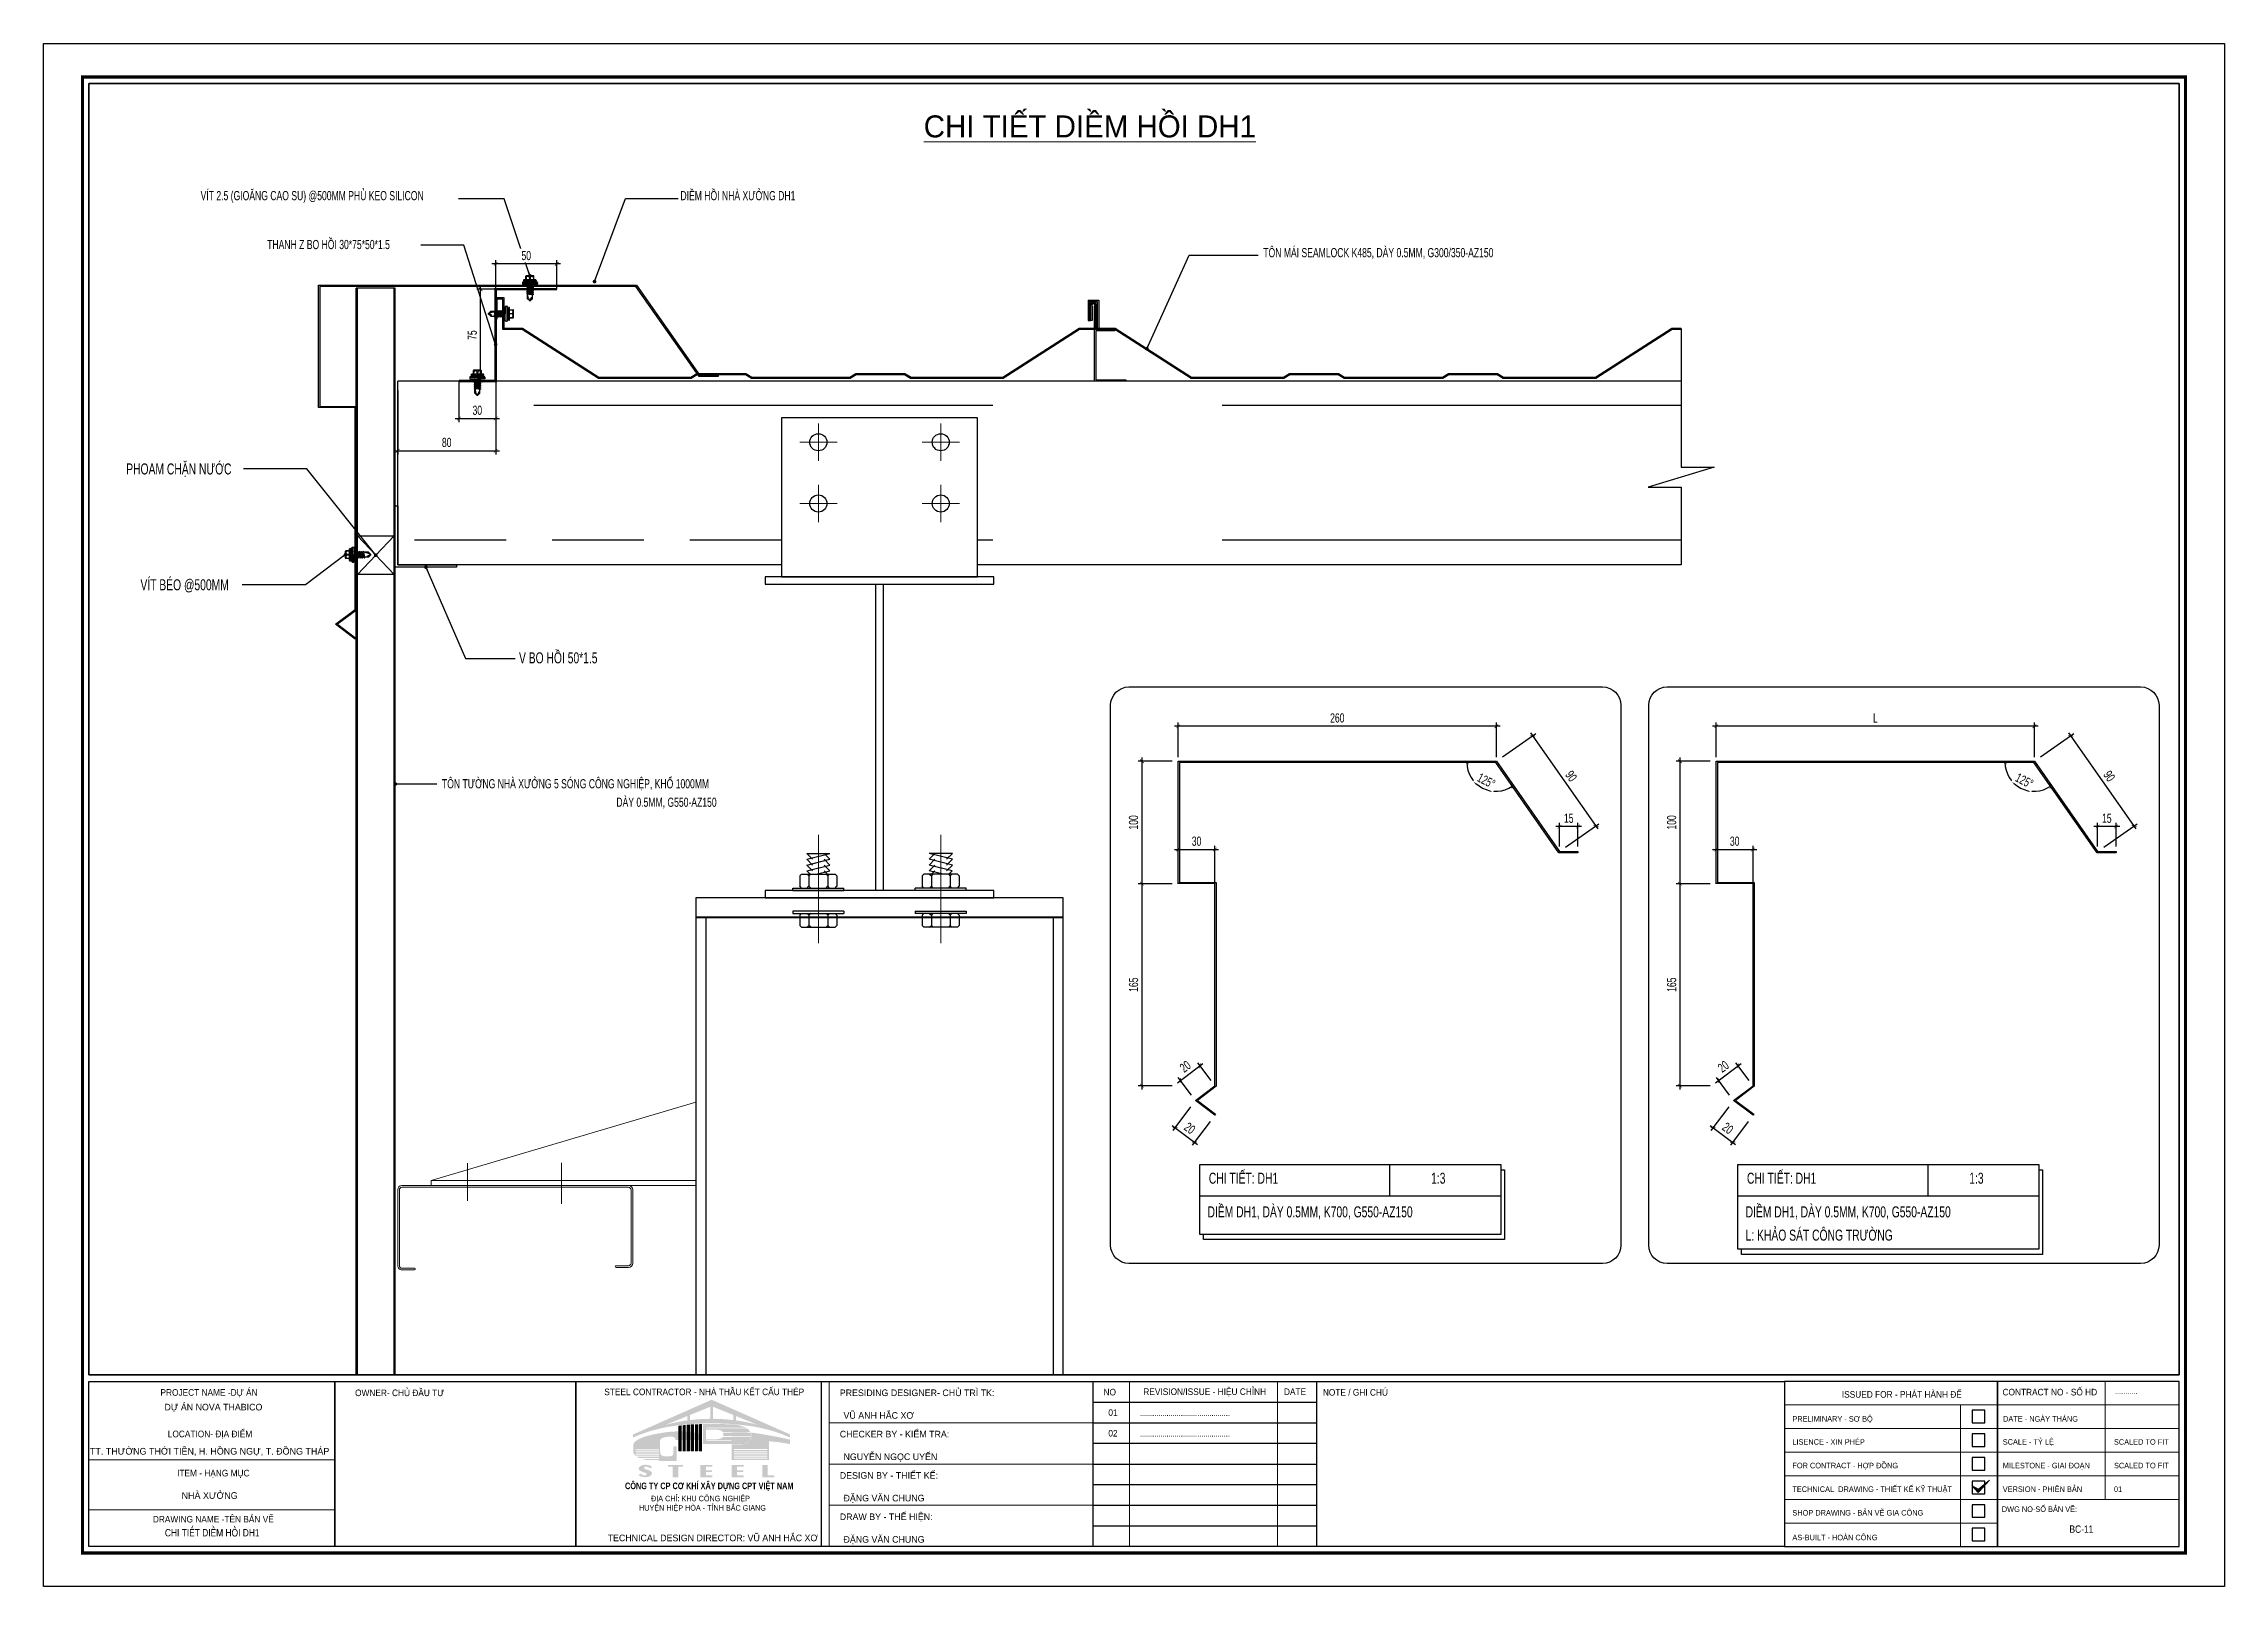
# Model space of a CAD drawing. Header units: inches. Extents: x 2 to 32666, y -5537 to 22.
# Drawn here: x 16648 to 17242, y -4125 to -3705 of the extents above; entities that cross this region are included whole.
import ezdxf
from ezdxf.enums import TextEntityAlignment as Align

# ---------------------------------------------------------------- set-up
doc = ezdxf.new("R2010")
doc.units = ezdxf.units.IN
doc.header["$MEASUREMENT"] = 0
doc.linetypes.add('CENTERX2', pattern=[4, 2.5, -0.5, 0.5, -0.5])
doc.linetypes.add('HIDDEN', pattern=[0.375, 0.25, -0.125])
doc.layers.get('Defpoints').update_dxf_attribs({"lineweight": 9})
for name, color, linetype in [('1', 1, 'Continuous'), ('10H-khuat', 8, 'HIDDEN'), ('2', 2, 'Continuous'), ('251', 251, 'Continuous'), ('3', 3, 'Continuous'), ('4', 4, 'Continuous'), ('6', 6, 'Continuous'), ('7', 7, 'Continuous'), ('8', 8, 'Continuous'), ('9', 9, 'Continuous'), ('BAO KHUNG', 31, 'Continuous'), ('DIM', 8, 'Continuous'), ('Fast RSQ_A2 Frame$0$Khung ten', 4, 'Continuous'), ('FLAT BAR', 1, 'Continuous'), ('NET IN', 3, 'Continuous'), ('STRUCTURE', 1, 'Continuous')]:
    doc.layers.add(name, color=color, linetype=linetype)
for name, color, linetype, lineweight in [('1H-dam', 4, 'Continuous', 40), ('2H-vua', 2, 'Continuous', 20), ('_TEXT', 3, 'Continuous', 13), ('DETAIL$0$S-Dim', 8, 'Continuous', 20), ('DETAIL$0$S-Hatch', 8, 'Continuous', 13), ('S-Hatch', 8, 'Continuous', 9), ('TRUC', 8, 'CENTERX2', 5)]:
    doc.layers.add(name, color=color, linetype=linetype, lineweight=lineweight)
doc.layers.add('Cover text', color=7, linetype='Continuous', true_color=0x52370f)
doc.styles.add('ARIAL-H', font='Vharial.ttf', dxfattribs={"width": 0.8})
doc.styles.add('ST1', font='vnshx.shx', dxfattribs={"width": 0.7})
doc.styles.add('ST1H', font='vnshxh.shx', dxfattribs={"width": 0.7})
doc.styles.add('ST3', font='VHAVANB.TTF')
doc.styles.get("Standard").update_dxf_attribs({"font": 'arial.ttf'})
doc.styles.add('style1', font='VHAVAN.TTF')
doc.styles.add('STYLE2', font='VHAVAN.TTF')
doc.styles.add('TIEU DE', font='Vharialn.ttf')
doc.dimstyles.new('3', dxfattribs={"dimtxt": 2.5, "dimasz": 1, "dimexe": 1, "dimexo": 0, "dimgap": 1, "dimtad": 1, "dimdec": 0, "dimlfac": 3, "dimzin": 0, "dimdsep": 46, "dimtxsty": 'ST1', "dimblk": 'ARCHTICK', "dimcen": 1, "dimdle": 1, "dimclrd": 8, "dimclre": 8, "dimclrt": 3, "dimadec": 0, "dimazin": 0, "dimtfac": 1, "dimtdec": 0, "dimtix": 1, "dimtofl": 0, "dimtmove": 1, "dimatfit": 3, "dimldrblk": 'DOT', "dimfxl": 0.18, "dimtfill": 1, "dimtolj": 1, "dimtzin": 0, "dimlwd": -1, "dimlwe": -1, "dimarcsym": 2})

msp = doc.modelspace()

# ---------------------------------------------------------------- texts
at = {"layer": '3', "style": 'ST1H', "width": 0.7}
for s, height, p in [('vÝt 2.5 (gio¨ng cao su) @500mm phñ keo silicon', 2.5, (16690.5322, -3747.1504)), ('diÒm håi nhµ x\xadëng dh1', 2.5, (16821.2265, -3747.1504)), ('thanh z bo håi 30*75*50*1.5', 2.5, (16708.66, -3760.4619)), ('t«n m¸i seamlock k485, dµy 0.5mm, g300/350-az150', 2.5, (16979.9838, -3762.6779)), ('phoam chÆn n\xadíc', 3, (16670.2718, -3821.8143)), ('vÝt bÐo @500mm', 3, (16674.1415, -3853.3496)), ('v bo håi 50*1.5', 3, (16777.259, -3873.2409)), ('t«n t\xadêng nhµ x\xadëng 5 sãng c«ng nghiÖp, khæ 1000mm', 2.5, (16756.2742, -3907.2679)), ('dµy 0.5mm, g550-az150', 2.5, (16803.7742, -3912.2942)), ('diÒm DH1, dµy 0.5mm, k700, g550-az150', 3, (16964.7992, -4024.0683)), ('diÒm DH1, dµy 0.5mm, k700, g550-az150', 3, (17111.3676, -4024.0683)), ('l: kh¶o s¸t c«ng tr\xadêng', 3, (17111.3676, -4030.4015))]:
    msp.add_text(s, height=height, dxfattribs=at).set_placement(p)
at = {"layer": '_TEXT', "style": 'ST3'}
msp.add_text('%%Uchi tiÕt diÒm håi dh1', height=6, dxfattribs=at).set_placement((16887.5, -3730.057))

# ---------------------------------------------------------------- blocks, each defined once
blk = doc.blocks.new('M16')
at = {"layer": 'DIM', "color": 112}
for p, q in [((1474759.7, -808990), (1474775.7, -808990)), ((1474759.7, -808994), (1474775.7, -808990)), ((1474763.7, -808994), (1474759.7, -808990)), ((1474763.7, -808998), (1474759.7, -808994)), ((1474759.7, -808998), (1474775.7, -808994)), ((1474759.7, -809001.9), (1474775.7, -808998)), ((1474763.7, -809001.9), (1474759.7, -808998)), ((1474775.7, -808994), (1474771.7, -808990)), ((1474775.7, -808998), (1474771.7, -808994)), ((1474775.7, -809001.9), (1474771.7, -808998)), ((1474750.1, -809013.9), (1474785.3, -809013.9)), ((1474750.1, -809015.5), (1474750.1, -809013.9)), ((1474750.1, -809015.5), (1474785.3, -809015.5)), ((1474756.1, -809004.3), (1474754.9, -809005.5)), ((1474754.9, -809005.5), (1474754.9, -809012.7)), ((1474756.1, -809013.9), (1474754.9, -809012.7)), ((1474756.1, -809004.3), (1474779.3, -809004.3)), ((1474756.1, -809013.9), (1474779.3, -809013.9)), ((1474762.1, -809004.3), (1474759.7, -809001.9)), ((1474760, -809004.3), (1474761.2, -809005.5)), ((1474760, -809013.9), (1474761.2, -809012.7)), ((1474762.4, -809004.3), (1474761.2, -809005.5)), ((1474761.2, -809005.5), (1474761.2, -809012.7)), ((1474762.4, -809013.9), (1474761.2, -809012.7)), ((1474766.1, -809004.3), (1474775.7, -809001.9)), ((1474774.1, -809004.3), (1474771.7, -809001.9)), ((1474773, -809004.3), (1474774.2, -809005.5)), ((1474773, -809013.9), (1474774.2, -809012.7)), ((1474775.4, -809004.3), (1474774.2, -809005.5)), ((1474774.2, -809005.5), (1474774.2, -809012.7)), ((1474775.4, -809013.9), (1474774.2, -809012.7)), ((1474779.3, -809004.3), (1474780.5, -809005.5)), ((1474779.3, -809013.9), (1474780.5, -809012.7)), ((1474780.5, -809005.5), (1474780.5, -809012.7)), ((1474785.3, -809015.5), (1474785.3, -809013.9)), ((1474750.1, -809029.8), (1474750.1, -809031.4)), ((1474785.3, -809029.8), (1474750.1, -809029.8)), ((1474750.1, -809031.4), (1474785.3, -809031.4)), ((1474756.1, -809031.4), (1474754.9, -809032.6)), ((1474760, -809031.4), (1474761.2, -809032.6)), ((1474762.4, -809031.4), (1474761.2, -809032.6)), ((1474773, -809031.4), (1474774.2, -809032.6)), ((1474775.4, -809031.4), (1474774.2, -809032.6)), ((1474779.3, -809031.4), (1474780.5, -809032.6)), ((1474785.3, -809029.8), (1474785.3, -809031.4)), ((1474754.9, -809032.6), (1474754.9, -809039.8)), ((1474756.1, -809041), (1474754.9, -809039.8)), ((1474756.1, -809041), (1474779.3, -809041)), ((1474760, -809041), (1474761.2, -809039.8)), ((1474761.2, -809032.6), (1474761.2, -809039.8)), ((1474762.4, -809041), (1474761.2, -809039.8)), ((1474773, -809041), (1474774.2, -809039.8)), ((1474774.2, -809032.6), (1474774.2, -809039.8)), ((1474775.4, -809041), (1474774.2, -809039.8)), ((1474779.3, -809041), (1474780.5, -809039.8)), ((1474780.5, -809032.6), (1474780.5, -809039.8))]:
    blk.add_line(p, q, dxfattribs=at)
at = {"layer": 'TRUC', "color": 189, "linetype": 'CENTERX2', "ltscale": 30}
blk.add_line((1474767.7, -808977.1), (1474767.7, -809059.4), dxfattribs=at)
blk = doc.blocks.new('_ArchTick')
at = {"color": 0, "linetype": 'ByBlock', "const_width": 0.15}
blk.add_lwpolyline([(-0.5, -0.5), (0.5, 0.5)], dxfattribs=at)
blk = doc.blocks.new('*D6403')
at = {"layer": '1', "color": 8, "linetype": 'Continuous', "transparency": 16777216}
for p, q in [((16744.23, -3798.97), (16744.23, -3816.36)), ((16770.9, -3798.97), (16770.9, -3816.36)), ((16743.23, -3815.36), (16771.9, -3815.36))]:
    blk.add_line(p, q, dxfattribs=at)
at = {"layer": 'Defpoints', "color": 0, "transparency": 16777216}
for p in [(16744.23, -3798.97), (16770.9, -3798.97), (16770.9, -3815.36)]:
    blk.add_point(p, dxfattribs=at)
at = {"layer": '1', "color": 8, "transparency": 16777216, "rotation": 180}
blk.add_blockref('_ArchTick', (16744.23, -3815.36), dxfattribs=at)
at = {"layer": '1', "color": 8, "transparency": 16777216}
blk.add_blockref('_ArchTick', (16770.9, -3815.36), dxfattribs=at)
at = {"layer": '1', "color": 3, "transparency": 16777216, "insert": (16757.56, -3813.11), "char_height": 2.5, "attachment_point": 5, "style": 'ST1', "bg_fill": 3, "box_fill_scale": 1.25, "bg_fill_color": 256, "bg_fill_true_color": 13158600, "bg_fill_transparency": 0}
blk.add_mtext('\\A1;80', dxfattribs=at)
blk = doc.blocks.new('_Dot')
at = {"color": 0, "linetype": 'ByBlock', "lineweight": -2}
blk.add_line((-0.5, 0), (-1, 0), dxfattribs=at)
at = {"color": 0, "linetype": 'ByBlock', "const_width": 0.5}
blk.add_lwpolyline([(-0.25, 0, 1), (0.25, 0, 1)], format="xyb", close=True, dxfattribs=at)
blk = doc.blocks.new('Short_Self_drilling')
at = {"layer": 'STRUCTURE', "color": 1, "linetype": 'Continuous'}
for p, q in [((6.4, 1.7), (-6.4, 1.7)), ((5.1, 3.8), (-5.1, 3.8)), ((-2.6, 2.9), (-5.1, 2.9)), ((-3.4, 3.8), (-3.4, 6.8)), ((3, 7.2), (-3, 7.2)), ((2.6, 2.9), (-2.6, 2.9)), ((-2.1, 2.8), (-2.1, 2.9)), ((6.3, 0), (0, 0)), ((2.2, 2.8), (2.2, 2.9)), ((2.2, -0.5), (2.2, 0)), ((5.1, 2.9), (2.6, 2.9)), ((3.4, 3.8), (3.4, 6.8)), ((3, -1.2), (-2.7, -0.2)), ((3, -2.7), (-2.7, -1.8)), ((3, -4.2), (-2.7, -3.3)), ((3, -5.8), (-2.7, -4.8)), ((3, -7.3), (-2.7, -6.3)), ((-1.9, -8), (-2.7, -7.9)), ((-2.1, -1.4), (-2.1, -0.9)), ((-2.1, -2.9), (-2.1, -2.4)), ((-2.1, -4.4), (-2.1, -3.9)), ((-2.1, -6), (-2.1, -5.4)), ((-2.1, -7.5), (-2.1, -7)), ((-2.1, -12.3), (-2.1, -8.5)), ((3, -8.8), (-1.1, -8.1)), ((2.1, -12.3), (2.1, -9.1)), ((2.2, -2), (2.2, -1.5)), ((2.2, -3.6), (2.2, -3)), ((2.2, -5.1), (2.2, -4.6)), ((2.2, -6.6), (2.2, -6.1)), ((2.2, -8.1), (2.2, -7.6))]:
    blk.add_line(p, q, dxfattribs=at)
blk.add_lwpolyline([(6.4, 1.3), (6.4, 1.7), (2.1, 2.8), (-2.1, 2.8), (-6.4, 1.7), (-6.4, 1.3)], close=True, dxfattribs=at)
for points in [[(-6.4, 1.3, -0.088869), (-6.3, 0), (0, 0)], [(-0.1, 3.8), (-0.3, 6.2, 0.338878), (-3.1, 6.2), (-3.3, 3.8)], [(3.3, 3.8), (3.1, 6.2, 0.338878), (0.3, 6.2), (0.1, 3.8)], [(2.1, -12.3), (0.2, -14.2, -0.333596), (-0.2, -14.2), (-2.1, -12.3)], [(-0.1, -14), (-1, -12.2, -0.148657), (-1.4, -11.2), (-2, -7.7, -0.815006), (-1.2, -7.8, 0.150833), (-0.8, -8.7)], [(2.1, -12.3), (1.7, -11.7, 0.52242), (0.9, -11.7), (-0.2, -14.2)]]:
    blk.add_lwpolyline(points, format="xyb", dxfattribs=at)
for points in [[(3, -1.2), (2.2, -1.5), (-2.1, -0.8), (-2.7, -0.2), (-2.4, 0)], [(3, -2.7), (2.2, -3), (-2.1, -2.4), (-2.7, -1.8), (-2.1, -1.4), (2.2, -2), (3, -2.7)], [(3, -4.2), (2.2, -4.6), (-2.1, -3.9), (-2.7, -3.3), (-2.1, -2.9), (2.2, -3.6), (3, -4.2)], [(3, -5.8), (2.2, -6.1), (-2.1, -5.4), (-2.7, -4.8), (-2.1, -4.4), (2.2, -5.1), (3, -5.8)], [(3, -7.3), (2.2, -7.6), (-2.1, -7), (-2.7, -6.3), (-2.1, -6), (2.2, -6.6), (3, -7.3)], [(-1.8, -8.5), (-2.1, -8.5), (-2.7, -7.9), (-2.1, -7.5), (-1.8, -7.5)], [(-1.3, -7.6), (2.2, -8.1), (3, -8.8)], [(-1.2, 0), (2.2, -0.5), (3, -1.2)], [(3, -8.8), (2.2, -9.1), (-0.8, -8.7)]]:
    blk.add_lwpolyline(points, dxfattribs=at)
for centre, radius, start, end in [((-5, 3.3), 0.455, 109.7949, 250.2674), ((-3, 6.8), 0.429, 90.0311, 180.0311), ((3, 6.8), 0.429, 0.0311, 90.0311), ((5.1, 3.3), 0.435, 279.7276, 80.3347), ((10, 0.2), 3.74, 162.2963, 182.6103)]:
    blk.add_arc(centre, radius, start, end, dxfattribs=at)
blk = doc.blocks.new('*D6404')
at = {"layer": '1', "color": 8, "linetype": 'Continuous', "transparency": 16777216}
for p, q in [((17066.68, -3917.67), (17059.68, -3917.67)), ((17060.68, -3923.13), (17060.68, -3916.67)), ((17065.68, -3923.13), (17065.68, -3916.67))]:
    blk.add_line(p, q, dxfattribs=at)
at = {"layer": 'Defpoints', "color": 0, "transparency": 16777216}
for p in [(17060.68, -3923.13), (17065.68, -3923.13)]:
    blk.add_point(p, dxfattribs=at)
at = {"layer": '1', "color": 8, "transparency": 16777216, "rotation": 180}
blk.add_blockref('_ArchTick', (17060.68, -3917.67), dxfattribs=at)
at = {"layer": '1', "color": 8, "transparency": 16777216}
blk.add_blockref('_ArchTick', (17065.68, -3917.67), dxfattribs=at)
at = {"layer": '1', "color": 3, "transparency": 16777216, "insert": (17063.18, -3915.42), "char_height": 2.5, "attachment_point": 5, "style": 'ST1', "bg_fill": 3, "box_fill_scale": 1.25, "bg_fill_color": 256, "bg_fill_true_color": 13158600, "bg_fill_transparency": 0}
blk.add_mtext('\\A1;15', dxfattribs=at)
at = {"layer": 'Defpoints', "color": 0, "transparency": 16777216}
blk.add_point((17060.68, -3917.67), dxfattribs=at)
blk = doc.blocks.new('*D6405')
at = {"layer": '1', "color": 8, "linetype": 'Continuous', "transparency": 16777216}
for p, q in [((17045.12, -3898.73), (17054.21, -3892.37)), ((17071.17, -3918.33), (17052.82, -3892.12)), ((17062.33, -3923.3), (17071.42, -3916.94))]:
    blk.add_line(p, q, dxfattribs=at)
at = {"layer": 'Defpoints', "color": 0, "transparency": 16777216}
for p in [(17053.39, -3892.94), (17045.12, -3898.73), (17062.33, -3923.3)]:
    blk.add_point(p, dxfattribs=at)
at = {"layer": '1', "color": 8, "transparency": 16777216}
for p, rotation in [((17053.39, -3892.94), 124.9999999999802), ((17070.6, -3917.51), 304.9999999999802)]:
    blk.add_blockref('_ArchTick', p, dxfattribs=dict(at, rotation=rotation))
at = {"layer": '1', "color": 3, "transparency": 16777216, "insert": (17063.84, -3903.94), "char_height": 2.5, "attachment_point": 5, "rotation": 305, "style": 'ST1', "bg_fill": 3, "box_fill_scale": 1.25, "bg_fill_color": 256, "bg_fill_true_color": 13158600, "bg_fill_transparency": 0}
blk.add_mtext('\\A1;90', dxfattribs=at)
blk = doc.blocks.new('*D6406')
at = {"layer": '1', "color": 8, "linetype": 'Continuous', "transparency": 16777216}
for p, q in [((17044.48, -3890.36), (16955.81, -3890.36)), ((16956.81, -3898.81), (16956.81, -3889.36)), ((17043.48, -3898.81), (17043.48, -3889.36))]:
    blk.add_line(p, q, dxfattribs=at)
at = {"layer": 'Defpoints', "color": 0, "transparency": 16777216}
for p in [(16956.81, -3890.36), (16956.81, -3898.81), (17043.48, -3898.81)]:
    blk.add_point(p, dxfattribs=at)
at = {"layer": '1', "color": 8, "transparency": 16777216, "rotation": 180}
blk.add_blockref('_ArchTick', (16956.81, -3890.36), dxfattribs=at)
at = {"layer": '1', "color": 8, "transparency": 16777216}
blk.add_blockref('_ArchTick', (17043.48, -3890.36), dxfattribs=at)
at = {"layer": '1', "color": 3, "transparency": 16777216, "insert": (17000.14, -3888.11), "char_height": 2.5, "attachment_point": 5, "style": 'ST1', "bg_fill": 3, "box_fill_scale": 1.25, "bg_fill_color": 256, "bg_fill_true_color": 13158600, "bg_fill_transparency": 0}
blk.add_mtext('\\A1;260', dxfattribs=at)
blk = doc.blocks.new('*D6407')
at = {"layer": '1', "color": 8, "linetype": 'Continuous', "transparency": 16777216}
for p, q in [((16955.17, -3899.88), (16945.9, -3899.88)), ((16946.9, -3898.88), (16946.9, -3934.22)), ((16955.17, -3933.22), (16945.9, -3933.22))]:
    blk.add_line(p, q, dxfattribs=at)
at = {"layer": 'Defpoints', "color": 0, "transparency": 16777216}
for p in [(16955.17, -3899.88), (16946.9, -3933.22), (16955.17, -3933.22)]:
    blk.add_point(p, dxfattribs=at)
at = {"layer": '1', "color": 8, "transparency": 16777216}
for p, rotation in [((16946.9, -3899.88), 90), ((16946.9, -3933.22), 270)]:
    blk.add_blockref('_ArchTick', p, dxfattribs=dict(at, rotation=rotation))
at = {"layer": '1', "color": 3, "transparency": 16777216, "insert": (16944.65, -3916.55), "char_height": 2.5, "attachment_point": 5, "rotation": 90, "style": 'ST1', "bg_fill": 3, "box_fill_scale": 1.25, "bg_fill_color": 256, "bg_fill_true_color": 13158600, "bg_fill_transparency": 0}
blk.add_mtext('\\A1;100', dxfattribs=at)
blk = doc.blocks.new('*D6408')
at = {"layer": '1', "color": 8, "linetype": 'Continuous', "transparency": 16777216}
for p, q in [((16946.9, -3932.22), (16946.9, -3989.22)), ((16955.17, -3933.22), (16945.9, -3933.22)), ((16955.17, -3988.22), (16945.9, -3988.22))]:
    blk.add_line(p, q, dxfattribs=at)
at = {"layer": 'Defpoints', "color": 0, "transparency": 16777216}
for p in [(16955.17, -3933.22), (16946.9, -3988.22), (16955.17, -3988.22)]:
    blk.add_point(p, dxfattribs=at)
at = {"layer": '1', "color": 8, "transparency": 16777216}
for p, rotation in [((16946.9, -3933.22), 90), ((16946.9, -3988.22), 270)]:
    blk.add_blockref('_ArchTick', p, dxfattribs=dict(at, rotation=rotation))
at = {"layer": '1', "color": 3, "transparency": 16777216, "insert": (16944.65, -3960.72), "char_height": 2.5, "attachment_point": 5, "rotation": 90, "style": 'ST1', "bg_fill": 3, "box_fill_scale": 1.25, "bg_fill_color": 256, "bg_fill_true_color": 13158600, "bg_fill_transparency": 0}
blk.add_mtext('\\A1;165', dxfattribs=at)
blk = doc.blocks.new('*D6409')
at = {"layer": '1', "color": 8, "linetype": 'Continuous', "transparency": 16777216}
for p, q in [((16955.81, -3923.92), (16967.81, -3923.92)), ((16956.81, -3933.22), (16956.81, -3922.92)), ((16966.81, -3933.22), (16966.81, -3922.92))]:
    blk.add_line(p, q, dxfattribs=at)
at = {"layer": 'Defpoints', "color": 0, "transparency": 16777216}
for p in [(16966.81, -3923.92), (16956.81, -3933.22), (16966.81, -3933.22)]:
    blk.add_point(p, dxfattribs=at)
at = {"layer": '1', "color": 8, "transparency": 16777216, "rotation": 180}
blk.add_blockref('_ArchTick', (16956.81, -3923.92), dxfattribs=at)
at = {"layer": '1', "color": 8, "transparency": 16777216}
blk.add_blockref('_ArchTick', (16966.81, -3923.92), dxfattribs=at)
at = {"layer": '1', "color": 3, "transparency": 16777216, "insert": (16961.81, -3921.67), "char_height": 2.5, "attachment_point": 5, "style": 'ST1', "bg_fill": 3, "box_fill_scale": 1.25, "bg_fill_color": 256, "bg_fill_true_color": 13158600, "bg_fill_transparency": 0}
blk.add_mtext('\\A1;30', dxfattribs=at)
blk = doc.blocks.new('*D6410')
at = {"layer": '1', "color": 8, "linetype": 'Continuous', "transparency": 16777216}
for p, q in [((16956.62, -3987.41), (16963.55, -3982.21)), ((16965.77, -3986.83), (16962.15, -3982.01)), ((16960.43, -3990.83), (16956.82, -3986.01))]:
    blk.add_line(p, q, dxfattribs=at)
at = {"layer": 'Defpoints', "color": 0, "transparency": 16777216}
for p in [(16960.43, -3990.83), (16965.77, -3986.83)]:
    blk.add_point(p, dxfattribs=at)
at = {"layer": '1', "color": 8, "transparency": 16777216}
for p, rotation in [((16962.75, -3982.81), 36.91161017789709), ((16957.42, -3986.81), 216.911610177897)]:
    blk.add_blockref('_ArchTick', p, dxfattribs=dict(at, rotation=rotation))
at = {"layer": '1', "color": 3, "transparency": 16777216, "insert": (16958.73, -3983.01), "char_height": 2.5, "attachment_point": 5, "rotation": 36.91161, "style": 'ST1', "bg_fill": 3, "box_fill_scale": 1.25, "bg_fill_color": 256, "bg_fill_true_color": 13158600, "bg_fill_transparency": 0}
blk.add_mtext('\\A1;20', dxfattribs=at)
at = {"layer": 'Defpoints', "color": 0, "transparency": 16777216}
blk.add_point((16962.75, -3982.81), dxfattribs=at)
blk = doc.blocks.new('*D6411')
at = {"layer": '1', "color": 8, "linetype": 'Continuous', "transparency": 16777216}
for p, q in [((16960.19, -3993.94), (16955.32, -4000.42)), ((16955.12, -3999.02), (16962.05, -4004.22)), ((16965.52, -3997.94), (16960.65, -4004.42))]:
    blk.add_line(p, q, dxfattribs=at)
at = {"layer": 'Defpoints', "color": 0, "transparency": 16777216}
blk.add_point((16960.19, -3993.94), dxfattribs=at)
at = {"layer": '1', "color": 8, "transparency": 16777216}
for p, rotation in [((16955.92, -3999.62), 143.0883898220904), ((16961.25, -4003.62), 323.0883898220904)]:
    blk.add_blockref('_ArchTick', p, dxfattribs=dict(at, rotation=rotation))
at = {"layer": '1', "color": 3, "transparency": 16777216, "insert": (16959.94, -3999.82), "char_height": 2.5, "attachment_point": 5, "rotation": 323.08839, "style": 'ST1', "bg_fill": 3, "box_fill_scale": 1.25, "bg_fill_color": 256, "bg_fill_true_color": 13158600, "bg_fill_transparency": 0}
blk.add_mtext('\\A1;20', dxfattribs=at)
at = {"layer": 'Defpoints', "color": 0, "transparency": 16777216}
for p in [(16965.52, -3997.94), (16961.25, -4003.62)]:
    blk.add_point(p, dxfattribs=at)
blk = doc.blocks.new('*D6412')
at = {"layer": '1', "color": 8, "linetype": 'Continuous', "transparency": 16777216}
blk.add_arc((17043.3, -3900.22), 7.86, 180, 305, dxfattribs=at)
at = {"layer": 'Defpoints', "color": 0, "transparency": 16777216}
for p in [(16957.14, -3900.22), (17060.51, -3924.79)]:
    blk.add_point(p, dxfattribs=at)
at = {"layer": '1', "color": 8, "transparency": 16777216}
for p, rotation in [((17035.44, -3900.22), 90.0000000000005), ((17047.81, -3906.66), 35.00000000000004)]:
    blk.add_blockref('_ArchTick', p, dxfattribs=dict(at, rotation=rotation))
at = {"layer": '1', "color": 3, "transparency": 16777216, "insert": (17040.71, -3905.2), "char_height": 2.5, "attachment_point": 5, "rotation": 332.5, "style": 'ST1', "bg_fill": 3, "box_fill_scale": 1.25, "bg_fill_color": 256, "bg_fill_true_color": 13158600, "bg_fill_transparency": 0}
blk.add_mtext('\\A1;125°', dxfattribs=at)
at = {"layer": 'Defpoints', "color": 0, "transparency": 16777216}
for p in [(17043.3, -3900.22), (17043.3, -3900.22), (17037.43, -3905.44)]:
    blk.add_point(p, dxfattribs=at)
blk = doc.blocks.new('*D6417')
at = {"layer": '1', "color": 8, "linetype": 'Continuous', "transparency": 16777216}
for p, q in [((17213.25, -3917.67), (17206.25, -3917.67)), ((17207.25, -3923.13), (17207.25, -3916.67)), ((17212.25, -3923.13), (17212.25, -3916.67))]:
    blk.add_line(p, q, dxfattribs=at)
at = {"layer": 'Defpoints', "color": 0, "transparency": 16777216}
for p in [(17207.25, -3923.13), (17212.25, -3923.13)]:
    blk.add_point(p, dxfattribs=at)
at = {"layer": '1', "color": 8, "transparency": 16777216, "rotation": 180}
blk.add_blockref('_ArchTick', (17207.25, -3917.67), dxfattribs=at)
at = {"layer": '1', "color": 8, "transparency": 16777216}
blk.add_blockref('_ArchTick', (17212.25, -3917.67), dxfattribs=at)
at = {"layer": '1', "color": 3, "transparency": 16777216, "insert": (17209.75, -3915.42), "char_height": 2.5, "attachment_point": 5, "style": 'ST1', "bg_fill": 3, "box_fill_scale": 1.25, "bg_fill_color": 256, "bg_fill_true_color": 13158600, "bg_fill_transparency": 0}
blk.add_mtext('\\A1;15', dxfattribs=at)
at = {"layer": 'Defpoints', "color": 0, "transparency": 16777216}
blk.add_point((17207.25, -3917.67), dxfattribs=at)
blk = doc.blocks.new('*D6418')
at = {"layer": '1', "color": 8, "linetype": 'Continuous', "transparency": 16777216}
for p, q in [((17191.69, -3898.73), (17200.78, -3892.37)), ((17217.74, -3918.33), (17199.39, -3892.12)), ((17208.9, -3923.3), (17217.99, -3916.94))]:
    blk.add_line(p, q, dxfattribs=at)
at = {"layer": 'Defpoints', "color": 0, "transparency": 16777216}
for p in [(17199.96, -3892.94), (17191.69, -3898.73), (17208.9, -3923.3)]:
    blk.add_point(p, dxfattribs=at)
at = {"layer": '1', "color": 8, "transparency": 16777216}
for p, rotation in [((17199.96, -3892.94), 124.9999999999802), ((17217.17, -3917.51), 304.9999999999802)]:
    blk.add_blockref('_ArchTick', p, dxfattribs=dict(at, rotation=rotation))
at = {"layer": '1', "color": 3, "transparency": 16777216, "insert": (17210.41, -3903.94), "char_height": 2.5, "attachment_point": 5, "rotation": 305, "style": 'ST1', "bg_fill": 3, "box_fill_scale": 1.25, "bg_fill_color": 256, "bg_fill_true_color": 13158600, "bg_fill_transparency": 0}
blk.add_mtext('\\A1;90', dxfattribs=at)
blk = doc.blocks.new('*D6419')
at = {"layer": '1', "color": 8, "linetype": 'Continuous', "transparency": 16777216}
for p, q in [((17191.04, -3890.36), (17102.38, -3890.36)), ((17103.38, -3898.81), (17103.38, -3889.36)), ((17190.04, -3898.81), (17190.04, -3889.36))]:
    blk.add_line(p, q, dxfattribs=at)
at = {"layer": 'Defpoints', "color": 0, "transparency": 16777216}
for p in [(17103.38, -3890.36), (17103.38, -3898.81), (17190.04, -3898.81)]:
    blk.add_point(p, dxfattribs=at)
at = {"layer": '1', "color": 8, "transparency": 16777216, "rotation": 180}
blk.add_blockref('_ArchTick', (17103.38, -3890.36), dxfattribs=at)
at = {"layer": '1', "color": 8, "transparency": 16777216}
blk.add_blockref('_ArchTick', (17190.04, -3890.36), dxfattribs=at)
at = {"layer": '1', "color": 3, "transparency": 16777216, "insert": (17146.71, -3888.11), "char_height": 2.5, "attachment_point": 5, "style": 'ST1', "bg_fill": 3, "box_fill_scale": 1.25, "bg_fill_color": 256, "bg_fill_true_color": 13158600, "bg_fill_transparency": 0}
blk.add_mtext('\\A1;L', dxfattribs=at)
blk = doc.blocks.new('*D6420')
at = {"layer": '1', "color": 8, "linetype": 'Continuous', "transparency": 16777216}
for p, q in [((17101.74, -3899.88), (17092.47, -3899.88)), ((17093.47, -3898.88), (17093.47, -3934.22)), ((17101.74, -3933.22), (17092.47, -3933.22))]:
    blk.add_line(p, q, dxfattribs=at)
at = {"layer": 'Defpoints', "color": 0, "transparency": 16777216}
for p in [(17101.74, -3899.88), (17093.47, -3933.22), (17101.74, -3933.22)]:
    blk.add_point(p, dxfattribs=at)
at = {"layer": '1', "color": 8, "transparency": 16777216}
for p, rotation in [((17093.47, -3899.88), 90), ((17093.47, -3933.22), 270)]:
    blk.add_blockref('_ArchTick', p, dxfattribs=dict(at, rotation=rotation))
at = {"layer": '1', "color": 3, "transparency": 16777216, "insert": (17091.22, -3916.55), "char_height": 2.5, "attachment_point": 5, "rotation": 90, "style": 'ST1', "bg_fill": 3, "box_fill_scale": 1.25, "bg_fill_color": 256, "bg_fill_true_color": 13158600, "bg_fill_transparency": 0}
blk.add_mtext('\\A1;100', dxfattribs=at)
blk = doc.blocks.new('*D6421')
at = {"layer": '1', "color": 8, "linetype": 'Continuous', "transparency": 16777216}
for p, q in [((17093.47, -3932.22), (17093.47, -3989.22)), ((17101.74, -3933.22), (17092.47, -3933.22)), ((17101.74, -3988.22), (17092.47, -3988.22))]:
    blk.add_line(p, q, dxfattribs=at)
at = {"layer": 'Defpoints', "color": 0, "transparency": 16777216}
for p in [(17101.74, -3933.22), (17093.47, -3988.22), (17101.74, -3988.22)]:
    blk.add_point(p, dxfattribs=at)
at = {"layer": '1', "color": 8, "transparency": 16777216}
for p, rotation in [((17093.47, -3933.22), 90), ((17093.47, -3988.22), 270)]:
    blk.add_blockref('_ArchTick', p, dxfattribs=dict(at, rotation=rotation))
at = {"layer": '1', "color": 3, "transparency": 16777216, "insert": (17091.22, -3960.72), "char_height": 2.5, "attachment_point": 5, "rotation": 90, "style": 'ST1', "bg_fill": 3, "box_fill_scale": 1.25, "bg_fill_color": 256, "bg_fill_true_color": 13158600, "bg_fill_transparency": 0}
blk.add_mtext('\\A1;165', dxfattribs=at)
blk = doc.blocks.new('*D6413')
at = {"layer": '1', "color": 8, "linetype": 'Continuous', "transparency": 16777216}
for p, q in [((17102.38, -3923.92), (17114.38, -3923.92)), ((17103.38, -3933.22), (17103.38, -3922.92)), ((17113.38, -3933.22), (17113.38, -3922.92))]:
    blk.add_line(p, q, dxfattribs=at)
at = {"layer": 'Defpoints', "color": 0, "transparency": 16777216}
for p in [(17113.38, -3923.92), (17103.38, -3933.22), (17113.38, -3933.22)]:
    blk.add_point(p, dxfattribs=at)
at = {"layer": '1', "color": 8, "transparency": 16777216, "rotation": 180}
blk.add_blockref('_ArchTick', (17103.38, -3923.92), dxfattribs=at)
at = {"layer": '1', "color": 8, "transparency": 16777216}
blk.add_blockref('_ArchTick', (17113.38, -3923.92), dxfattribs=at)
at = {"layer": '1', "color": 3, "transparency": 16777216, "insert": (17108.38, -3921.67), "char_height": 2.5, "attachment_point": 5, "style": 'ST1', "bg_fill": 3, "box_fill_scale": 1.25, "bg_fill_color": 256, "bg_fill_true_color": 13158600, "bg_fill_transparency": 0}
blk.add_mtext('\\A1;30', dxfattribs=at)
blk = doc.blocks.new('*D6414')
at = {"layer": '1', "color": 8, "linetype": 'Continuous', "transparency": 16777216}
for p, q in [((17103.19, -3987.41), (17110.12, -3982.21)), ((17112.33, -3986.83), (17108.72, -3982.01)), ((17107, -3990.83), (17103.39, -3986.01))]:
    blk.add_line(p, q, dxfattribs=at)
at = {"layer": 'Defpoints', "color": 0, "transparency": 16777216}
for p in [(17107, -3990.83), (17112.33, -3986.83)]:
    blk.add_point(p, dxfattribs=at)
at = {"layer": '1', "color": 8, "transparency": 16777216}
for p, rotation in [((17109.32, -3982.81), 36.91161017789709), ((17103.99, -3986.81), 216.911610177897)]:
    blk.add_blockref('_ArchTick', p, dxfattribs=dict(at, rotation=rotation))
at = {"layer": '1', "color": 3, "transparency": 16777216, "insert": (17105.3, -3983.01), "char_height": 2.5, "attachment_point": 5, "rotation": 36.91161, "style": 'ST1', "bg_fill": 3, "box_fill_scale": 1.25, "bg_fill_color": 256, "bg_fill_true_color": 13158600, "bg_fill_transparency": 0}
blk.add_mtext('\\A1;20', dxfattribs=at)
at = {"layer": 'Defpoints', "color": 0, "transparency": 16777216}
blk.add_point((17109.32, -3982.81), dxfattribs=at)
blk = doc.blocks.new('*D6415')
at = {"layer": '1', "color": 8, "linetype": 'Continuous', "transparency": 16777216}
for p, q in [((17106.76, -3993.94), (17101.89, -4000.42)), ((17101.69, -3999.02), (17108.62, -4004.22)), ((17112.09, -3997.94), (17107.22, -4004.42))]:
    blk.add_line(p, q, dxfattribs=at)
at = {"layer": 'Defpoints', "color": 0, "transparency": 16777216}
blk.add_point((17106.76, -3993.94), dxfattribs=at)
at = {"layer": '1', "color": 8, "transparency": 16777216}
for p, rotation in [((17102.49, -3999.62), 143.0883898220904), ((17107.82, -4003.62), 323.0883898220904)]:
    blk.add_blockref('_ArchTick', p, dxfattribs=dict(at, rotation=rotation))
at = {"layer": '1', "color": 3, "transparency": 16777216, "insert": (17106.51, -3999.82), "char_height": 2.5, "attachment_point": 5, "rotation": 323.08839, "style": 'ST1', "bg_fill": 3, "box_fill_scale": 1.25, "bg_fill_color": 256, "bg_fill_true_color": 13158600, "bg_fill_transparency": 0}
blk.add_mtext('\\A1;20', dxfattribs=at)
at = {"layer": 'Defpoints', "color": 0, "transparency": 16777216}
for p in [(17112.09, -3997.94), (17107.82, -4003.62)]:
    blk.add_point(p, dxfattribs=at)
blk = doc.blocks.new('*D6416')
at = {"layer": '1', "color": 8, "linetype": 'Continuous', "transparency": 16777216}
blk.add_arc((17189.87, -3900.22), 7.86, 180, 305, dxfattribs=at)
at = {"layer": 'Defpoints', "color": 0, "transparency": 16777216}
for p in [(17103.71, -3900.22), (17207.08, -3924.79)]:
    blk.add_point(p, dxfattribs=at)
at = {"layer": '1', "color": 8, "transparency": 16777216}
for p, rotation in [((17182.01, -3900.22), 90.0000000000005), ((17194.38, -3906.66), 35.00000000000004)]:
    blk.add_blockref('_ArchTick', p, dxfattribs=dict(at, rotation=rotation))
at = {"layer": '1', "color": 3, "transparency": 16777216, "insert": (17187.28, -3905.2), "char_height": 2.5, "attachment_point": 5, "rotation": 332.5, "style": 'ST1', "bg_fill": 3, "box_fill_scale": 1.25, "bg_fill_color": 256, "bg_fill_true_color": 13158600, "bg_fill_transparency": 0}
blk.add_mtext('\\A1;125°', dxfattribs=at)
at = {"layer": 'Defpoints', "color": 0, "transparency": 16777216}
for p in [(17189.87, -3900.22), (17189.87, -3900.22), (17184, -3905.44)]:
    blk.add_point(p, dxfattribs=at)
blk = doc.blocks.new('DETAIL$0$MARK')
at = {"layer": 'DETAIL$0$S-Hatch', "linetype": 'Continuous'}
h = blk.add_hatch(dxfattribs=at)
h.set_pattern_fill('ANSI31', color=256, scale=50, style=0)
h.paths.add_polyline_path([(1667850, -1156933), (1667909, -1156997), (1668012, -1156885), (1667913, -1156967)])
at = {"layer": 'DETAIL$0$S-Dim', "linetype": 'Continuous'}
blk.add_lwpolyline([(1667850, -1156933), (1667909, -1156997), (1668012, -1156885), (1667913, -1156967), (1667850, -1156933)], dxfattribs=at)
blk = doc.blocks.new('logo cpt')
at = {"layer": '2H-vua', "ltscale": 2}
h = blk.add_hatch(color=1, dxfattribs=at)
h.dxf.hatch_style = 1
edge = h.paths.add_edge_path()
edge.add_line((0, 0), (-59.3, -26.2))
edge.add_spline(control_points=[(-59.3, -26.2), (-59.3, -26.2), (-59.4, -26.2), (-59.4, -26.3), (-59.4, -26.3)], knot_values=[0, 0, 0, 0, 0.090528, 0.18293, 0.18293, 0.18293, 0.18293], degree=3, periodic=0)
edge.add_line((-59.4, -26.3), (-59.4, -28.4))
edge.add_spline(control_points=[(-59.4, -28.4), (-59.4, -28.4), (-59.4, -28.5), (-59.3, -28.5), (-59.3, -28.6), (-59.2, -28.5), (-59.2, -28.5)], knot_values=[0, 0, 0, 0, 0.068206, 0.126958, 0.189177, 0.244498, 0.244498, 0.244498, 0.244498], degree=3, periodic=0)
edge.add_line((-59.2, -28.5), (-57.4, -27.7))
edge.add_line((-57.4, -27.7), (-56, -27.2))
edge.add_line((-56, -27.2), (-54.9, -26.7))
edge.add_line((-54.9, -26.7), (-53.9, -26.3))
edge.add_line((-53.9, -26.3), (-52.4, -25.8))
edge.add_line((-52.4, -25.8), (-50.2, -25))
edge.add_line((-50.2, -25), (-49, -24.6))
edge.add_line((-49, -24.6), (-48, -24.2))
edge.add_line((-48, -24.2), (-46.2, -23.7))
edge.add_line((-46.2, -23.7), (-44.7, -23.2))
edge.add_line((-44.7, -23.2), (-43, -22.8))
edge.add_spline(control_points=[(-43, -22.8), (-40.8, -22.2), (-35.1, -20.8), (-24.5, -19.2), (-12.3, -18), (-3.7, -17.9), (0, -17.8)], knot_values=[0, 0, 0, 0, 6.689632, 17.790922, 32.231173, 43.398154, 43.398154, 43.398154, 43.398154], degree=3, periodic=0)
edge.add_spline(control_points=[(0, -17.8), (3.7, -17.9), (12.3, -18), (24.5, -19.2), (35.1, -20.8), (40.8, -22.2), (43, -22.8)], knot_values=[0, 0, 0, 0, 11.166981, 25.607232, 36.708522, 43.398154, 43.398154, 43.398154, 43.398154], degree=3, periodic=0)
edge.add_line((43, -22.8), (44.7, -23.2))
edge.add_line((44.7, -23.2), (46.2, -23.7))
edge.add_line((46.2, -23.7), (48, -24.2))
edge.add_line((48, -24.2), (49, -24.6))
edge.add_line((49, -24.6), (50.2, -25))
edge.add_line((50.2, -25), (52.4, -25.8))
edge.add_line((52.4, -25.8), (53.9, -26.3))
edge.add_line((53.9, -26.3), (54.9, -26.7))
edge.add_line((54.9, -26.7), (56, -27.2))
edge.add_line((56, -27.2), (57.4, -27.7))
edge.add_line((57.4, -27.7), (59.2, -28.5))
edge.add_spline(control_points=[(59.2, -28.5), (59.2, -28.5), (59.3, -28.6), (59.3, -28.5), (59.4, -28.5), (59.4, -28.4), (59.4, -28.4)], knot_values=[0, 0, 0, 0, 0.055322, 0.11754, 0.176292, 0.244498, 0.244498, 0.244498, 0.244498], degree=3, periodic=0)
edge.add_line((59.4, -28.4), (59.4, -26.3))
edge.add_spline(control_points=[(59.4, -26.3), (59.4, -26.3), (59.4, -26.2), (59.3, -26.2), (59.3, -26.2)], knot_values=[0, 0, 0, 0, 0.092401, 0.18293, 0.18293, 0.18293, 0.18293], degree=3, periodic=0)
edge.add_line((59.3, -26.2), (0, 0))
edge = h.paths.add_edge_path(flags=16)
edge.add_line((1, -5.3), (16.5, -11.6))
edge.add_line((16.5, -11.6), (16.5, -15.4))
edge.add_spline(control_points=[(16.5, -15.4), (13.9, -15.1), (8.7, -14.6), (3.5, -14.5), (1, -14.4)], knot_values=[18.676889, 18.676889, 18.676889, 18.676889, 26.68916, 34.246708, 34.246708, 34.246708, 34.246708], degree=3, periodic=0)
edge.add_line((1, -14.4), (1, -5.3))
edge = h.paths.add_edge_path(flags=16)
edge.add_line((-1, -5.3), (-1, -14.4))
edge.add_spline(control_points=[(-1, -14.4), (-3.5, -14.5), (-8.7, -14.6), (-13.9, -15.1), (-16.5, -15.4)], knot_values=[18.676889, 18.676889, 18.676889, 18.676889, 26.234437, 34.246708, 34.246708, 34.246708, 34.246708], degree=3, periodic=0)
edge.add_line((-16.5, -15.4), (-16.5, -11.6))
edge.add_line((-16.5, -11.6), (-1, -5.3))
edge = h.paths.add_edge_path(flags=16)
edge.add_line((18.5, -12.4), (34.8, -19))
edge.add_spline(control_points=[(34.8, -19), (32.4, -18.4), (27, -17), (21.5, -16.1), (18.5, -15.7)], knot_values=[0, 0, 0, 0, 7.661393, 16.695244, 16.695244, 16.695244, 16.695244], degree=3, periodic=0)
edge.add_line((18.5, -15.7), (18.5, -12.4))
edge = h.paths.add_edge_path(flags=16)
edge.add_line((-18.5, -12.4), (-18.5, -15.7))
edge.add_spline(control_points=[(-18.5, -15.7), (-21.5, -16.1), (-27, -17), (-32.4, -18.4), (-34.8, -19)], knot_values=[0, 0, 0, 0, 9.033851, 16.695244, 16.695244, 16.695244, 16.695244], degree=3, periodic=0)
edge.add_line((-34.8, -19), (-18.5, -12.4))
at = {"layer": '2H-vua', "ltscale": 2, "true_color": 0x0000bd}
h = blk.add_hatch(color=172, dxfattribs=at)
h.dxf.hatch_style = 1
edge = h.paths.add_edge_path()
edge.add_line((-26.5, -35.3), (-29, -35.3))
edge.add_line((-29, -35.3), (-29, -39.8))
edge.add_spline(control_points=[(-29, -39.8), (-29, -40.1), (-29, -40.5), (-29.1, -41.2), (-29.3, -41.8), (-29.8, -42.3), (-30.5, -42.5), (-31.2, -42.7), (-31.9, -42.7), (-32.8, -42.8), (-33.8, -42.9), (-34.9, -42.9), (-35.9, -42.8), (-36.8, -42.6), (-37.5, -42.3), (-38.1, -41.9), (-38.5, -41.4), (-38.8, -40.9), (-38.8, -40.5), (-38.8, -40.3), (-38.9, -40.2)], knot_values=[0, 0, 0, 0, 0.679106, 1.416411, 1.991685, 2.486653, 3.449332, 4.04487, 4.779635, 5.6579, 6.651397, 7.82701, 9.009902, 9.65126, 10.433258, 11.240547, 11.77736, 12.501996, 12.886685, 13.084173, 13.084173, 13.084173, 13.084173], degree=3, periodic=0)
edge.add_line((-38.9, -40.2), (-39.2, -31.8))
edge.add_spline(control_points=[(-39.2, -31.8), (-39.2, -31.6), (-39.2, -31.3), (-39.1, -30.8), (-39, -30.5), (-38.7, -29.8), (-37.7, -29.1), (-35.9, -28.4), (-33.9, -28.1), (-32, -27.9), (-30.8, -27.9), (-29.8, -28), (-29.2, -28.1), (-28.6, -28.2), (-28.2, -28.6), (-27.8, -28.8), (-27.6, -29.2), (-27.4, -29.5), (-27.4, -29.8), (-27.4, -30.1), (-27.5, -30.3), (-27.5, -30.4)], knot_values=[0, 0, 0, 0, 0.639974, 0.927001, 1.315485, 1.784934, 3.04414, 4.896322, 7.542101, 8.98199, 10.633425, 11.259738, 11.786572, 12.490614, 12.976547, 13.417104, 13.795301, 14.182315, 14.521901, 14.772084, 15.08434, 15.08434, 15.08434, 15.08434], degree=3, periodic=0)
edge.add_line((-27.5, -30.4), (-25.1, -30.4))
edge.add_spline(control_points=[(-25.1, -30.4), (-25.1, -28.2), (-25.1, -26.1), (-25.1, -24)], knot_values=[1.660641, 1.660641, 1.660641, 1.660641, 2.000673, 2.000673, 2.000673, 2.000673], weights=[1, 1, 1, 1], degree=3, periodic=0)
edge.add_spline(control_points=[(-25.1, -24), (-25.9, -24), (-28.9, -24), (-33.6, -24.4), (-40.9, -25.6), (-48.3, -27), (-54.8, -29.4), (-57.8, -31.5), (-58.7, -32.6), (-58.9, -32.9)], knot_values=[0, 0, 0, 0, 2.488239, 8.970845, 14.111923, 24.664854, 31.502662, 34.620973, 35.647344, 35.647344, 35.647344, 35.647344], degree=3, periodic=0)
edge.add_spline(control_points=[(-58.9, -32.9), (-59, -33.1), (-59.1, -33.4), (-59.2, -33.8), (-59.2, -33.9)], knot_values=[0, 0, 0, 0, 0.649396, 1.111903, 1.111903, 1.111903, 1.111903], degree=3, periodic=0)
edge.add_line((-59.2, -33.9), (-59.2, -39.7))
edge.add_spline(control_points=[(-59.2, -39.7), (-59.1, -40.2), (-58.8, -41.3), (-57.9, -42), (-57.5, -42.3)], knot_values=[0, 0, 0, 0, 1.615996, 3.213839, 3.213839, 3.213839, 3.213839], degree=3, periodic=0)
edge.add_line((-57.5, -42.3), (-39.9, -42.3))
edge.add_line((-39.9, -42.3), (-39.9, -43.1))
edge.add_line((-39.9, -43.1), (-56.6, -43.1))
edge.add_spline(control_points=[(-56.6, -43.1), (-56.1, -43.5), (-55.6, -43.8), (-55, -44)], knot_values=[4.464767, 4.464767, 4.464767, 4.464767, 6.233584, 6.233584, 6.233584, 6.233584], degree=3, periodic=0)
edge.add_line((-55, -44), (-39.9, -44))
edge.add_line((-39.9, -44), (-39.9, -44.8))
edge.add_line((-39.9, -44.8), (-52.7, -44.8))
edge.add_spline(control_points=[(-52.7, -44.8), (-52.1, -45), (-50.8, -45.4), (-49.5, -45.5), (-48.8, -45.6)], knot_values=[0, 0, 0, 0, 1.969376, 3.947208, 3.947208, 3.947208, 3.947208], degree=3, periodic=0)
edge.add_line((-48.8, -45.6), (-40, -45.6))
edge.add_line((-40, -45.6), (-40, -46.3))
edge.add_line((-40, -46.3), (-26.5, -46.3))
edge.add_line((-26.5, -46.3), (-26.5, -35.3))
h.paths.add_polyline_path([(-39.9, -41.5), (-57.6, -41.5), (-57.6, -40.7), (-39.9, -40.7)], flags=16)
h.paths.add_polyline_path([(-39.9, -39.9), (-57.6, -39.9), (-57.6, -39.1), (-39.9, -39.1)], flags=16)
h.paths.add_polyline_path([(-39.9, -38.2), (-57.6, -38.2), (-57.6, -37.4), (-39.9, -37.4)], flags=16)
edge = h.paths.add_edge_path()
edge.add_spline(control_points=[(-22, -30.4), (-22, -28.3), (-22, -26.2), (-22, -24)], knot_values=[1.658755, 1.658755, 1.658755, 1.658755, 1.987897, 1.987897, 1.987897, 1.987897], weights=[1, 1, 1, 1], degree=3, periodic=0)
edge.add_spline(control_points=[(-22, -24), (-22.1, -24), (-22.4, -24), (-22.6, -24), (-22.7, -24)], knot_values=[38.051452, 38.051452, 38.051452, 38.051452, 38.385889, 38.719297, 38.719297, 38.719297, 38.719297], degree=3, periodic=0)
edge.add_spline(control_points=[(-22.7, -24), (-22.7, -26.1), (-22.7, -28.3), (-22.7, -30.4)], knot_values=[0.65234, 0.65234, 0.65234, 0.65234, 0.984869, 0.984869, 0.984869, 0.984869], weights=[1, 1, 1, 1], degree=3, periodic=0)
edge.add_line((-22.7, -30.4), (-22, -30.4))
edge = h.paths.add_edge_path()
edge.add_spline(control_points=[(-18.9, -27.3), (-18.9, -26.3), (-18.9, -25.2), (-18.9, -24.2)], knot_values=[1.815146, 1.815146, 1.815146, 1.815146, 1.972104, 1.972104, 1.972104, 1.972104], weights=[1, 1, 1, 1], degree=3, periodic=0)
edge.add_spline(control_points=[(-18.9, -24.2), (-19.2, -24.2), (-19.4, -24.1), (-19.6, -24.1)], knot_values=[41.123651, 41.123651, 41.123651, 41.123651, 41.826885, 41.826885, 41.826885, 41.826885], degree=3, periodic=0)
edge.add_spline(control_points=[(-19.6, -24.1), (-19.6, -26.2), (-19.6, -28.3), (-19.6, -30.4)], knot_values=[0.650819, 0.650819, 0.650819, 0.650819, 0.970014, 0.970014, 0.970014, 0.970014], weights=[1, 1, 1, 1], degree=3, periodic=0)
edge.add_line((-19.6, -30.4), (-18.9, -30.4))
edge.add_spline(control_points=[(-18.9, -30.4), (-18.9, -29.4), (-18.9, -28.3), (-18.9, -27.3)], knot_values=[1.657232, 1.657232, 1.657232, 1.657232, 1.815146, 1.815146, 1.815146, 1.815146], weights=[1, 1, 1, 1], degree=3, periodic=0)
edge = h.paths.add_edge_path()
edge.add_spline(control_points=[(-15.8, -27.5), (-15.8, -26.5), (-15.8, -25.5), (-15.8, -24.5)], knot_values=[1.804407, 1.804407, 1.804407, 1.804407, 1.950128, 1.950128, 1.950128, 1.950128], weights=[1, 1, 1, 1], degree=3, periodic=0)
edge.add_spline(control_points=[(-15.8, -24.5), (-15.9, -24.5), (-15.9, -24.5), (-15.9, -24.5)], knot_values=[44.85263, 44.85263, 44.85263, 44.85263, 44.946366, 44.946366, 44.946366, 44.946366], degree=3, periodic=0)
edge.add_spline(control_points=[(-15.9, -24.5), (-15.9, -24.5), (-16.1, -24.5), (-16.3, -24.4), (-16.5, -24.4)], knot_values=[44.245123, 44.245123, 44.245123, 44.245123, 44.297839, 44.85263, 44.85263, 44.85263, 44.85263], degree=3, periodic=0)
edge.add_spline(control_points=[(-16.5, -24.4), (-16.5, -24.7), (-16.5, -25), (-16.5, -25.3)], knot_values=[0.905266, 0.905266, 0.905266, 0.905266, 0.949016, 0.949016, 0.949016, 0.949016], weights=[1, 1, 1, 1], degree=3, periodic=0)
edge.add_spline(control_points=[(-16.5, -25.3), (-16.5, -27), (-16.5, -28.7), (-16.5, -30.4)], knot_values=[0.6495, 0.6495, 0.6495, 0.6495, 0.905266, 0.905266, 0.905266, 0.905266], weights=[1, 1, 1, 1], degree=3, periodic=0)
edge.add_line((-16.5, -30.4), (-15.8, -30.4))
edge.add_spline(control_points=[(-15.8, -30.4), (-15.8, -29.9), (-15.8, -29.5), (-15.8, -29.1)], knot_values=[1.656067, 1.656067, 1.656067, 1.656067, 1.723738, 1.723738, 1.723738, 1.723738], weights=[1, 1, 1, 1], degree=3, periodic=0)
edge.add_spline(control_points=[(-15.8, -29.1), (-15.8, -28.5), (-15.8, -28), (-15.8, -27.5)], knot_values=[1.723738, 1.723738, 1.723738, 1.723738, 1.804404, 1.804404, 1.804404, 1.804404], weights=[1, 1, 1, 1], degree=3, periodic=0)
edge.add_spline(control_points=[(-15.8, -27.5), (-15.8, -27.5), (-15.8, -27.5), (-15.8, -27.5)], knot_values=[1.804404, 1.804404, 1.804404, 1.804404, 1.804407, 1.804407, 1.804407, 1.804407], weights=[1, 1, 1, 1], degree=3, periodic=0)
edge = h.paths.add_edge_path()
edge.add_spline(control_points=[(-12.7, -28), (-12.7, -27), (-12.7, -26.1), (-12.7, -25.1)], knot_values=[1.776179, 1.776179, 1.776179, 1.776179, 1.920589, 1.920589, 1.920589, 1.920589], weights=[1, 1, 1, 1], degree=3, periodic=0)
edge.add_spline(control_points=[(-12.7, -25.1), (-13, -25), (-13.2, -25), (-13.4, -24.9)], knot_values=[47.389322, 47.389322, 47.389322, 47.389322, 48.075391, 48.075391, 48.075391, 48.075391], degree=3, periodic=0)
edge.add_spline(control_points=[(-13.4, -24.9), (-13.4, -24.9), (-13.4, -24.9), (-13.4, -24.9)], knot_values=[47.389171, 47.389171, 47.389171, 47.389171, 47.389322, 47.389322, 47.389322, 47.389322], degree=3, periodic=0)
edge.add_spline(control_points=[(-13.4, -24.9), (-13.4, -25.4), (-13.4, -25.8), (-13.4, -26.3)], knot_values=[0.854166, 0.854166, 0.854166, 0.854166, 0.920674, 0.920674, 0.920674, 0.920674], weights=[1, 1, 1, 1], degree=3, periodic=0)
edge.add_spline(control_points=[(-13.4, -26.3), (-13.4, -26.6), (-13.4, -26.8), (-13.4, -27.1)], knot_values=[0.813011, 0.813011, 0.813011, 0.813011, 0.854166, 0.854166, 0.854166, 0.854166], weights=[1, 1, 1, 1], degree=3, periodic=0)
edge.add_spline(control_points=[(-13.4, -27.1), (-13.4, -27.3), (-13.4, -27.5), (-13.4, -27.7)], knot_values=[0.785786, 0.785786, 0.785786, 0.785786, 0.813011, 0.813011, 0.813011, 0.813011], weights=[1, 1, 1, 1], degree=3, periodic=0)
edge.add_spline(control_points=[(-13.4, -27.7), (-13.4, -28.6), (-13.4, -29.5), (-13.4, -30.4)], knot_values=[0.649905, 0.649905, 0.649905, 0.649905, 0.785786, 0.785786, 0.785786, 0.785786], weights=[1, 1, 1, 1], degree=3, periodic=0)
edge.add_spline(control_points=[(-13.4, -30.4), (-13.4, -30.4), (-13.4, -30.4), (-13.4, -30.4)], knot_values=[0.648777, 0.648777, 0.648777, 0.648777, 0.649905, 0.649905, 0.649905, 0.649905], weights=[1, 1, 1, 1], degree=3, periodic=0)
edge.add_line((-13.4, -30.4), (-12.7, -30.4))
edge.add_spline(control_points=[(-12.7, -30.4), (-12.7, -30), (-12.7, -29.7), (-12.7, -29.3)], knot_values=[1.655439, 1.655439, 1.655439, 1.655439, 1.710581, 1.710581, 1.710581, 1.710581], weights=[1, 1, 1, 1], degree=3, periodic=0)
edge.add_spline(control_points=[(-12.7, -29.3), (-12.7, -29), (-12.7, -28.8), (-12.7, -28.5)], knot_values=[1.710581, 1.710581, 1.710581, 1.710581, 1.752409, 1.752409, 1.752409, 1.752409], weights=[1, 1, 1, 1], degree=3, periodic=0)
edge.add_spline(control_points=[(-12.7, -28.5), (-12.7, -28.3), (-12.7, -28.2), (-12.7, -28)], knot_values=[1.752409, 1.752409, 1.752409, 1.752409, 1.776179, 1.776179, 1.776179, 1.776179], weights=[1, 1, 1, 1], degree=3, periodic=0)
edge = h.paths.add_edge_path()
edge.add_spline(control_points=[(-9.7, -25.8), (-9.8, -25.8), (-10, -25.7), (-10.2, -25.6), (-10.3, -25.6)], knot_values=[0, 0, 0, 0, 0.271115, 0.703489, 0.703489, 0.703489, 0.703489], degree=3, periodic=0)
edge.add_spline(control_points=[(-10.3, -25.6), (-10.3, -25.8), (-10.3, -26), (-10.3, -26.3)], knot_values=[0.854515, 0.854515, 0.854515, 0.854515, 0.88662, 0.88662, 0.88662, 0.88662], weights=[1, 1, 1, 1], degree=3, periodic=0)
edge.add_spline(control_points=[(-10.3, -26.3), (-10.3, -26.3), (-10.3, -26.3), (-10.3, -26.4)], knot_values=[0.848481, 0.848481, 0.848481, 0.848481, 0.854515, 0.854515, 0.854515, 0.854515], weights=[1, 1, 1, 1], degree=3, periodic=0)
edge.add_spline(control_points=[(-10.3, -26.4), (-10.3, -26.7), (-10.3, -27.1), (-10.3, -27.5)], knot_values=[0.794629, 0.794629, 0.794629, 0.794629, 0.848481, 0.848481, 0.848481, 0.848481], weights=[1, 1, 1, 1], degree=3, periodic=0)
edge.add_spline(control_points=[(-10.3, -27.5), (-10.3, -28.5), (-10.3, -29.4), (-10.3, -30.4)], knot_values=[0.64839, 0.64839, 0.64839, 0.64839, 0.794629, 0.794629, 0.794629, 0.794629], weights=[1, 1, 1, 1], degree=3, periodic=0)
edge.add_line((-10.3, -30.4), (-9.7, -30.4))
edge.add_spline(control_points=[(-9.7, -30.4), (-9.7, -30.3), (-9.7, -30.2), (-9.7, -30.1)], knot_values=[1.654916, 1.654916, 1.654916, 1.654916, 1.670697, 1.670697, 1.670697, 1.670697], weights=[1, 1, 1, 1], degree=3, periodic=0)
edge.add_spline(control_points=[(-9.7, -30.1), (-9.7, -29.3), (-9.7, -28.6), (-9.7, -27.8)], knot_values=[1.670697, 1.670697, 1.670697, 1.670697, 1.782814, 1.782814, 1.782814, 1.782814], weights=[1, 1, 1, 1], degree=3, periodic=0)
edge.add_spline(control_points=[(-9.7, -27.8), (-9.7, -27.2), (-9.7, -26.5), (-9.7, -25.8)], knot_values=[1.782814, 1.782814, 1.782814, 1.782814, 1.882275, 1.882275, 1.882275, 1.882275], weights=[1, 1, 1, 1], degree=3, periodic=0)
at = {"layer": '2H-vua', "ltscale": 2}
h = blk.add_hatch(color=1, dxfattribs=at)
h.dxf.hatch_style = 1
edge = h.paths.add_edge_path()
edge.add_spline(control_points=[(-22.7, -30.4), (-22.7, -28.3), (-22.7, -26.1), (-22.7, -24)], knot_values=[0.65234, 0.65234, 0.65234, 0.65234, 0.984869, 0.984869, 0.984869, 0.984869], weights=[1, 1, 1, 1], degree=3, periodic=0)
edge.add_spline(control_points=[(-22.7, -24), (-22.7, -22.5), (-22.7, -21), (-22.7, -19.5)], knot_values=[0.984869, 0.984869, 0.984869, 0.984869, 1.216541, 1.216541, 1.216541, 1.216541], weights=[1, 1, 1, 1], degree=3, periodic=0)
edge.add_spline(control_points=[(-22.7, -19.5), (-22.7, -19.5), (-22.7, -19.5), (-22.7, -19.5), (-22.8, -19.4), (-22.8, -19.4), (-22.8, -19.4), (-22.8, -19.4)], knot_values=[1.216541, 1.216541, 1.216541, 1.216541, 1.259596, 1.296989, 1.345872, 1.376028, 1.41378, 1.41378, 1.41378, 1.41378], weights=[1, 1, 1, 1, 1, 1, 1, 1], degree=3, periodic=0)
edge.add_line((-22.8, -19.4), (-25, -19.7))
edge.add_spline(control_points=[(-25, -19.7), (-25, -19.7), (-25, -19.8), (-25.1, -19.8), (-25.1, -19.8), (-25.1, -19.9), (-25.1, -19.9)], knot_values=[2.217254, 2.217254, 2.217254, 2.217254, 2.274562, 2.326082, 2.37697, 2.409598, 2.409598, 2.409598, 2.409598], weights=[1, 1, 1, 1, 1, 1, 1], degree=3, periodic=0)
edge.add_spline(control_points=[(-25.1, -19.9), (-25.1, -21.2), (-25.1, -22.6), (-25.1, -24)], knot_values=[2.000673, 2.000673, 2.000673, 2.000673, 2.217254, 2.217254, 2.217254, 2.217254], weights=[1, 1, 1, 1], degree=3, periodic=0)
edge.add_spline(control_points=[(-25.1, -24), (-25.1, -26.1), (-25.1, -28.2), (-25.1, -30.4)], knot_values=[1.660641, 1.660641, 1.660641, 1.660641, 2.000673, 2.000673, 2.000673, 2.000673], weights=[1, 1, 1, 1], degree=3, periodic=0)
edge.add_spline(control_points=[(-25.1, -30.4), (-25.1, -33.2), (-25.1, -36), (-25.1, -38.8)], knot_values=[1.217254, 1.217254, 1.217254, 1.217254, 1.660641, 1.660641, 1.660641, 1.660641], weights=[1, 1, 1, 1], degree=3, periodic=0)
edge.add_spline(control_points=[(-25.1, -38.8), (-25.1, -38.8), (-25.1, -38.8), (-25, -38.9), (-25, -38.9), (-25, -38.9)], knot_values=[1, 1, 1, 1, 1.073403, 1.153898, 1.217254, 1.217254, 1.217254, 1.217254], weights=[1, 1, 1, 1, 1, 1], degree=3, periodic=0)
edge.add_spline(control_points=[(-25, -38.9), (-24.3, -38.9), (-23.5, -38.9), (-22.8, -38.9)], knot_values=[0, 0, 0, 0, 1, 1, 1, 1], weights=[1, 1, 1, 1], degree=3, periodic=0)
edge.add_spline(control_points=[(-22.8, -38.9), (-22.8, -38.9), (-22.8, -38.9), (-22.7, -38.8), (-22.7, -38.8), (-22.7, -38.8)], knot_values=[0, 0, 0, 0, 0.063356, 0.156751, 0.216541, 0.216541, 0.216541, 0.216541], weights=[1, 1, 1, 1, 1, 1], degree=3, periodic=0)
edge.add_spline(control_points=[(-22.7, -38.8), (-22.7, -36), (-22.7, -33.2), (-22.7, -30.4)], knot_values=[0.216541, 0.216541, 0.216541, 0.216541, 0.65234, 0.65234, 0.65234, 0.65234], weights=[1, 1, 1, 1], degree=3, periodic=0)
edge = h.paths.add_edge_path()
edge.add_spline(control_points=[(-19.6, -30.4), (-19.6, -28.3), (-19.6, -26.2), (-19.6, -24.1)], knot_values=[0.650819, 0.650819, 0.650819, 0.650819, 0.970014, 0.970014, 0.970014, 0.970014], weights=[1, 1, 1, 1], degree=3, periodic=0)
edge.add_spline(control_points=[(-19.6, -24.1), (-19.6, -22.5), (-19.6, -20.9), (-19.6, -19.2)], knot_values=[0.970014, 0.970014, 0.970014, 0.970014, 1.216541, 1.216541, 1.216541, 1.216541], weights=[1, 1, 1, 1], degree=3, periodic=0)
edge.add_spline(control_points=[(-19.6, -19.2), (-19.6, -19.2), (-19.6, -19.1), (-19.7, -19.1), (-19.7, -19.1), (-19.7, -19.1), (-19.8, -19.1), (-19.8, -19.1)], knot_values=[1.216541, 1.216541, 1.216541, 1.216541, 1.259596, 1.296989, 1.345872, 1.376028, 1.41378, 1.41378, 1.41378, 1.41378], weights=[1, 1, 1, 1, 1, 1, 1, 1], degree=3, periodic=0)
edge.add_line((-19.8, -19.1), (-21.9, -19.3))
edge.add_spline(control_points=[(-21.9, -19.3), (-21.9, -19.3), (-22, -19.3), (-22, -19.4), (-22, -19.4), (-22, -19.4), (-22, -19.5)], knot_values=[2.217254, 2.217254, 2.217254, 2.217254, 2.274562, 2.326082, 2.37697, 2.409598, 2.409598, 2.409598, 2.409598], weights=[1, 1, 1, 1, 1, 1, 1], degree=3, periodic=0)
edge.add_spline(control_points=[(-22, -19.5), (-22, -21), (-22, -22.5), (-22, -24)], knot_values=[1.987897, 1.987897, 1.987897, 1.987897, 2.217254, 2.217254, 2.217254, 2.217254], weights=[1, 1, 1, 1], degree=3, periodic=0)
edge.add_spline(control_points=[(-22, -24), (-22, -26.2), (-22, -28.3), (-22, -30.4)], knot_values=[1.658755, 1.658755, 1.658755, 1.658755, 1.987897, 1.987897, 1.987897, 1.987897], weights=[1, 1, 1, 1], degree=3, periodic=0)
edge.add_spline(control_points=[(-22, -30.4), (-22, -33.2), (-22, -36), (-22, -38.8)], knot_values=[1.217254, 1.217254, 1.217254, 1.217254, 1.658755, 1.658755, 1.658755, 1.658755], weights=[1, 1, 1, 1], degree=3, periodic=0)
edge.add_spline(control_points=[(-22, -38.8), (-22, -38.8), (-22, -38.8), (-22, -38.9), (-21.9, -38.9), (-21.9, -38.9)], knot_values=[1, 1, 1, 1, 1.073403, 1.153898, 1.217254, 1.217254, 1.217254, 1.217254], weights=[1, 1, 1, 1, 1, 1], degree=3, periodic=0)
edge.add_spline(control_points=[(-21.9, -38.9), (-21.2, -38.9), (-20.5, -38.9), (-19.8, -38.9)], knot_values=[0, 0, 0, 0, 1, 1, 1, 1], weights=[1, 1, 1, 1], degree=3, periodic=0)
edge.add_spline(control_points=[(-19.8, -38.9), (-19.7, -38.9), (-19.7, -38.9), (-19.6, -38.8), (-19.6, -38.8), (-19.6, -38.8)], knot_values=[0, 0, 0, 0, 0.063356, 0.156751, 0.216541, 0.216541, 0.216541, 0.216541], weights=[1, 1, 1, 1, 1, 1], degree=3, periodic=0)
edge.add_spline(control_points=[(-19.6, -38.8), (-19.6, -36), (-19.6, -33.2), (-19.6, -30.4)], knot_values=[0.216541, 0.216541, 0.216541, 0.216541, 0.650819, 0.650819, 0.650819, 0.650819], weights=[1, 1, 1, 1], degree=3, periodic=0)
edge = h.paths.add_edge_path()
edge.add_spline(control_points=[(-16.5, -30.4), (-16.5, -28.4), (-16.5, -26.4), (-16.5, -24.4)], knot_values=[0.6495, 0.6495, 0.6495, 0.6495, 0.949016, 0.949016, 0.949016, 0.949016], weights=[1, 1, 1, 1], degree=3, periodic=0)
edge.add_spline(control_points=[(-16.5, -24.4), (-16.5, -22.6), (-16.5, -20.8), (-16.5, -18.9)], knot_values=[0.949016, 0.949016, 0.949016, 0.949016, 1.216541, 1.216541, 1.216541, 1.216541], weights=[1, 1, 1, 1], degree=3, periodic=0)
edge.add_spline(control_points=[(-16.5, -18.9), (-16.5, -18.9), (-16.5, -18.8), (-16.6, -18.8), (-16.6, -18.8), (-16.6, -18.8), (-16.7, -18.8), (-16.7, -18.8)], knot_values=[1.216541, 1.216541, 1.216541, 1.216541, 1.259596, 1.296989, 1.345872, 1.376028, 1.41378, 1.41378, 1.41378, 1.41378], weights=[1, 1, 1, 1, 1, 1, 1, 1], degree=3, periodic=0)
edge.add_line((-16.7, -18.8), (-18.8, -19))
edge.add_spline(control_points=[(-18.8, -19), (-18.8, -19), (-18.9, -19), (-18.9, -19), (-18.9, -19.1), (-18.9, -19.1), (-18.9, -19.1)], knot_values=[2.217254, 2.217254, 2.217254, 2.217254, 2.274562, 2.326082, 2.37697, 2.409598, 2.409598, 2.409598, 2.409598], weights=[1, 1, 1, 1, 1, 1, 1], degree=3, periodic=0)
edge.add_spline(control_points=[(-18.9, -19.1), (-18.9, -20.8), (-18.9, -22.5), (-18.9, -24.2)], knot_values=[1.972104, 1.972104, 1.972104, 1.972104, 2.217254, 2.217254, 2.217254, 2.217254], weights=[1, 1, 1, 1], degree=3, periodic=0)
edge.add_spline(control_points=[(-18.9, -24.2), (-18.9, -26.3), (-18.9, -28.4), (-18.9, -30.4)], knot_values=[1.657232, 1.657232, 1.657232, 1.657232, 1.972104, 1.972104, 1.972104, 1.972104], weights=[1, 1, 1, 1], degree=3, periodic=0)
edge.add_spline(control_points=[(-18.9, -30.4), (-18.9, -33.2), (-18.9, -36), (-18.9, -38.8)], knot_values=[1.217254, 1.217254, 1.217254, 1.217254, 1.657232, 1.657232, 1.657232, 1.657232], weights=[1, 1, 1, 1], degree=3, periodic=0)
edge.add_spline(control_points=[(-18.9, -38.8), (-18.9, -38.8), (-18.9, -38.8), (-18.8, -38.9), (-18.8, -38.9), (-18.8, -38.9)], knot_values=[1, 1, 1, 1, 1.073403, 1.153898, 1.217254, 1.217254, 1.217254, 1.217254], weights=[1, 1, 1, 1, 1, 1], degree=3, periodic=0)
edge.add_spline(control_points=[(-18.8, -38.9), (-18.1, -38.9), (-17.4, -38.9), (-16.6, -38.9)], knot_values=[0, 0, 0, 0, 1, 1, 1, 1], weights=[1, 1, 1, 1], degree=3, periodic=0)
edge.add_spline(control_points=[(-16.6, -38.9), (-16.6, -38.9), (-16.6, -38.9), (-16.5, -38.8), (-16.5, -38.8), (-16.5, -38.8)], knot_values=[0, 0, 0, 0, 0.063356, 0.156751, 0.216541, 0.216541, 0.216541, 0.216541], weights=[1, 1, 1, 1, 1, 1], degree=3, periodic=0)
edge.add_spline(control_points=[(-16.5, -38.8), (-16.5, -36), (-16.5, -33.2), (-16.5, -30.4)], knot_values=[0.216541, 0.216541, 0.216541, 0.216541, 0.6495, 0.6495, 0.6495, 0.6495], weights=[1, 1, 1, 1], degree=3, periodic=0)
edge = h.paths.add_edge_path()
edge.add_spline(control_points=[(-13.4, -30.4), (-13.4, -26.7), (-13.4, -22.8), (-13.4, -18.7)], knot_values=[0.648777, 0.648777, 0.648777, 0.648777, 1.216541, 1.216541, 1.216541, 1.216541], weights=[1, 1, 1, 1], degree=3, periodic=0)
edge.add_spline(control_points=[(-13.4, -18.7), (-13.4, -18.7), (-13.4, -18.7), (-13.5, -18.6), (-13.5, -18.6), (-13.5, -18.6), (-13.5, -18.6), (-13.6, -18.6)], knot_values=[1.216541, 1.216541, 1.216541, 1.216541, 1.259596, 1.296989, 1.345872, 1.376028, 1.41378, 1.41378, 1.41378, 1.41378], weights=[1, 1, 1, 1, 1, 1, 1, 1], degree=3, periodic=0)
edge.add_line((-13.6, -18.6), (-15.7, -18.7))
edge.add_spline(control_points=[(-15.7, -18.7), (-15.7, -18.7), (-15.8, -18.7), (-15.8, -18.8), (-15.8, -18.8), (-15.8, -18.8), (-15.8, -18.9)], knot_values=[2.217254, 2.217254, 2.217254, 2.217254, 2.274562, 2.326082, 2.37697, 2.409598, 2.409598, 2.409598, 2.409598], weights=[1, 1, 1, 1, 1, 1, 1], degree=3, periodic=0)
edge.add_spline(control_points=[(-15.8, -18.9), (-15.8, -20.8), (-15.8, -22.7), (-15.8, -24.5)], knot_values=[1.950128, 1.950128, 1.950128, 1.950128, 2.217254, 2.217254, 2.217254, 2.217254], weights=[1, 1, 1, 1], degree=3, periodic=0)
edge.add_spline(control_points=[(-15.8, -24.5), (-15.8, -26.5), (-15.8, -28.5), (-15.8, -30.4)], knot_values=[1.656067, 1.656067, 1.656067, 1.656067, 1.950128, 1.950128, 1.950128, 1.950128], weights=[1, 1, 1, 1], degree=3, periodic=0)
edge.add_spline(control_points=[(-15.8, -30.4), (-15.8, -33.2), (-15.8, -36), (-15.8, -38.8)], knot_values=[1.217254, 1.217254, 1.217254, 1.217254, 1.656067, 1.656067, 1.656067, 1.656067], weights=[1, 1, 1, 1], degree=3, periodic=0)
edge.add_spline(control_points=[(-15.8, -38.8), (-15.8, -38.8), (-15.8, -38.8), (-15.7, -38.9), (-15.7, -38.9), (-15.7, -38.9)], knot_values=[1, 1, 1, 1, 1.073403, 1.153898, 1.217254, 1.217254, 1.217254, 1.217254], weights=[1, 1, 1, 1, 1, 1], degree=3, periodic=0)
edge.add_spline(control_points=[(-15.7, -38.9), (-15, -38.9), (-14.3, -38.9), (-13.6, -38.9)], knot_values=[0, 0, 0, 0, 1, 1, 1, 1], weights=[1, 1, 1, 1], degree=3, periodic=0)
edge.add_spline(control_points=[(-13.6, -38.9), (-13.5, -38.9), (-13.5, -38.9), (-13.4, -38.8), (-13.4, -38.8), (-13.4, -38.8)], knot_values=[0, 0, 0, 0, 0.063356, 0.156751, 0.216541, 0.216541, 0.216541, 0.216541], weights=[1, 1, 1, 1, 1, 1], degree=3, periodic=0)
edge.add_spline(control_points=[(-13.4, -38.8), (-13.4, -36), (-13.4, -33.2), (-13.4, -30.4)], knot_values=[0.216541, 0.216541, 0.216541, 0.216541, 0.648777, 0.648777, 0.648777, 0.648777], weights=[1, 1, 1, 1], degree=3, periodic=0)
edge = h.paths.add_edge_path()
edge.add_spline(control_points=[(-10.3, -30.4), (-10.3, -28.8), (-10.3, -27.2), (-10.3, -25.6)], knot_values=[0.648359, 0.648359, 0.648359, 0.648359, 0.88662, 0.88662, 0.88662, 0.88662], weights=[1, 1, 1, 1], degree=3, periodic=0)
edge.add_spline(control_points=[(-10.3, -25.6), (-10.3, -23.3), (-10.3, -21), (-10.3, -18.6)], knot_values=[0.88662, 0.88662, 0.88662, 0.88662, 1.216541, 1.216541, 1.216541, 1.216541], weights=[1, 1, 1, 1], degree=3, periodic=0)
edge.add_spline(control_points=[(-10.3, -18.6), (-10.3, -18.6), (-10.4, -18.6), (-10.4, -18.5), (-10.4, -18.5), (-10.4, -18.5), (-10.5, -18.5), (-10.5, -18.5)], knot_values=[1.216541, 1.216541, 1.216541, 1.216541, 1.259596, 1.296989, 1.345872, 1.376028, 1.41378, 1.41378, 1.41378, 1.41378], weights=[1, 1, 1, 1, 1, 1, 1, 1], degree=3, periodic=0)
edge.add_line((-10.5, -18.5), (-12.6, -18.6))
edge.add_spline(control_points=[(-12.6, -18.6), (-12.6, -18.6), (-12.7, -18.6), (-12.7, -18.6), (-12.7, -18.7), (-12.7, -18.7), (-12.7, -18.7)], knot_values=[2.217254, 2.217254, 2.217254, 2.217254, 2.274562, 2.326082, 2.37697, 2.409598, 2.409598, 2.409598, 2.409598], weights=[1, 1, 1, 1, 1, 1, 1], degree=3, periodic=0)
edge.add_spline(control_points=[(-12.7, -18.7), (-12.7, -20.9), (-12.7, -23), (-12.7, -25.1)], knot_values=[1.920589, 1.920589, 1.920589, 1.920589, 2.217254, 2.217254, 2.217254, 2.217254], weights=[1, 1, 1, 1], degree=3, periodic=0)
edge.add_spline(control_points=[(-12.7, -25.1), (-12.7, -26.9), (-12.7, -28.7), (-12.7, -30.4)], knot_values=[1.655439, 1.655439, 1.655439, 1.655439, 1.920589, 1.920589, 1.920589, 1.920589], weights=[1, 1, 1, 1], degree=3, periodic=0)
edge.add_spline(control_points=[(-12.7, -30.4), (-12.7, -33.2), (-12.7, -36), (-12.7, -38.8)], knot_values=[1.217254, 1.217254, 1.217254, 1.217254, 1.655439, 1.655439, 1.655439, 1.655439], weights=[1, 1, 1, 1], degree=3, periodic=0)
edge.add_spline(control_points=[(-12.7, -38.8), (-12.7, -38.8), (-12.7, -38.8), (-12.7, -38.9), (-12.6, -38.9), (-12.6, -38.9)], knot_values=[1, 1, 1, 1, 1.073403, 1.153898, 1.217254, 1.217254, 1.217254, 1.217254], weights=[1, 1, 1, 1, 1, 1], degree=3, periodic=0)
edge.add_spline(control_points=[(-12.6, -38.9), (-11.9, -38.9), (-11.2, -38.9), (-10.5, -38.9)], knot_values=[0, 0, 0, 0, 1, 1, 1, 1], weights=[1, 1, 1, 1], degree=3, periodic=0)
edge.add_spline(control_points=[(-10.5, -38.9), (-10.5, -38.9), (-10.4, -38.9), (-10.3, -38.8), (-10.3, -38.8), (-10.3, -38.8)], knot_values=[0, 0, 0, 0, 0.063356, 0.156751, 0.216541, 0.216541, 0.216541, 0.216541], weights=[1, 1, 1, 1, 1, 1], degree=3, periodic=0)
edge.add_spline(control_points=[(-10.3, -38.8), (-10.3, -36), (-10.3, -33.2), (-10.3, -30.4)], knot_values=[0.216541, 0.216541, 0.216541, 0.216541, 0.648359, 0.648359, 0.648359, 0.648359], weights=[1, 1, 1, 1], degree=3, periodic=0)
edge = h.paths.add_edge_path()
edge.add_spline(control_points=[(-7.3, -38.8), (-7.3, -32.4), (-7.3, -26), (-7.3, -18.5)], knot_values=[0.216541, 0.216541, 0.216541, 0.216541, 1.216541, 1.216541, 1.216541, 1.216541], weights=[1, 1, 1, 1], degree=3, periodic=0)
edge.add_spline(control_points=[(-7.3, -18.5), (-7.3, -18.5), (-7.3, -18.5), (-7.3, -18.4), (-7.3, -18.4), (-7.4, -18.4), (-7.4, -18.4), (-7.4, -18.4)], knot_values=[1.216541, 1.216541, 1.216541, 1.216541, 1.259596, 1.296989, 1.345872, 1.376028, 1.41378, 1.41378, 1.41378, 1.41378], weights=[1, 1, 1, 1, 1, 1, 1, 1], degree=3, periodic=0)
edge.add_line((-7.4, -18.4), (-9.6, -18.5))
edge.add_spline(control_points=[(-9.6, -18.5), (-9.6, -18.5), (-9.6, -18.5), (-9.7, -18.5), (-9.7, -18.5), (-9.7, -18.6), (-9.7, -18.6)], knot_values=[2.217254, 2.217254, 2.217254, 2.217254, 2.274562, 2.326082, 2.37697, 2.409598, 2.409598, 2.409598, 2.409598], weights=[1, 1, 1, 1, 1, 1, 1], degree=3, periodic=0)
edge.add_spline(control_points=[(-9.7, -18.6), (-9.7, -21.1), (-9.7, -23.5), (-9.7, -25.8)], knot_values=[1.882275, 1.882275, 1.882275, 1.882275, 2.217254, 2.217254, 2.217254, 2.217254], weights=[1, 1, 1, 1], degree=3, periodic=0)
edge.add_spline(control_points=[(-9.7, -25.8), (-9.7, -27.4), (-9.7, -28.9), (-9.7, -30.4)], knot_values=[1.654916, 1.654916, 1.654916, 1.654916, 1.882275, 1.882275, 1.882275, 1.882275], weights=[1, 1, 1, 1], degree=3, periodic=0)
edge.add_spline(control_points=[(-9.7, -30.4), (-9.7, -33.3), (-9.7, -36), (-9.7, -38.8)], knot_values=[1.217254, 1.217254, 1.217254, 1.217254, 1.654916, 1.654916, 1.654916, 1.654916], weights=[1, 1, 1, 1], degree=3, periodic=0)
edge.add_spline(control_points=[(-9.7, -38.8), (-9.7, -38.8), (-9.7, -38.8), (-9.6, -38.9), (-9.5, -38.9), (-9.5, -38.9)], knot_values=[1, 1, 1, 1, 1.073403, 1.153898, 1.217254, 1.217254, 1.217254, 1.217254], weights=[1, 1, 1, 1, 1, 1], degree=3, periodic=0)
edge.add_spline(control_points=[(-9.5, -38.9), (-8.8, -38.9), (-8.1, -38.9), (-7.4, -38.9)], knot_values=[0, 0, 0, 0, 1, 1, 1, 1], weights=[1, 1, 1, 1], degree=3, periodic=0)
edge.add_spline(control_points=[(-7.4, -38.9), (-7.4, -38.9), (-7.3, -38.9), (-7.3, -38.8), (-7.3, -38.8), (-7.3, -38.8)], knot_values=[0, 0, 0, 0, 0.063356, 0.156751, 0.216541, 0.216541, 0.216541, 0.216541], weights=[1, 1, 1, 1, 1, 1], degree=3, periodic=0)
h = blk.add_hatch(color=1, dxfattribs=at)
h.dxf.hatch_style = 1
edge = h.paths.add_edge_path()
edge.add_line((19.9, -19.1), (14.5, -18.5))
edge.add_line((14.5, -18.5), (-6.5, -18.4))
edge.add_spline(control_points=[(-6.5, -18.4), (-6.5, -18.4), (-6.6, -18.5), (-6.6, -18.5), (-6.6, -18.6)], knot_values=[0, 0, 0, 0, 0.089636, 0.182425, 0.182425, 0.182425, 0.182425], degree=3, periodic=0)
edge.add_line((-6.6, -18.6), (-6.6, -33.4))
edge.add_spline(control_points=[(-6.6, -33.4), (-6.6, -33.4), (-6.6, -33.5), (-6.5, -33.5), (-6.5, -33.5), (-6.5, -33.5), (-6.4, -33.5)], knot_values=[0, 0, 0, 0, 0.063097, 0.129174, 0.168297, 0.212544, 0.212544, 0.212544, 0.212544], degree=3, periodic=0)
edge.add_line((-6.4, -33.5), (23.7, -33.5))
edge.add_line((23.7, -33.5), (26.1, -33))
edge.add_line((26.1, -33), (28.3, -31.5))
edge.add_spline(control_points=[(28.3, -31.5), (28.3, -31.5), (28.3, -31.5), (28.3, -31.5), (28.3, -31.4), (28.3, -31.4), (28.3, -31.3), (28.2, -31.3), (28.2, -31.3)], knot_values=[0, 0, 0, 0, 0.033514, 0.084878, 0.12538, 0.170042, 0.238399, 0.300361, 0.300361, 0.300361, 0.300361], degree=3, periodic=0)
edge.add_line((28.2, -31.3), (-4, -31.3))
edge.add_line((-4, -31.3), (-4, -30.8))
edge.add_line((-4, -30.8), (28.7, -30.8))
edge.add_spline(control_points=[(28.7, -30.8), (28.8, -30.8), (28.8, -30.7), (28.8, -30.7), (28.8, -30.7)], knot_values=[0, 0, 0, 0, 0.062997, 0.106417, 0.106417, 0.106417, 0.106417], degree=3, periodic=0)
edge.add_line((28.8, -30.7), (29.4, -29.5))
edge.add_line((29.4, -29.5), (29.6, -28.2))
edge.add_spline(control_points=[(29.6, -28.2), (29.6, -28.2), (29.6, -28.2), (29.6, -28.2), (29.5, -28.1), (29.5, -28.1), (29.5, -28.1), (29.5, -28.1)], knot_values=[0, 0, 0, 0, 0.040884, 0.066218, 0.121229, 0.177164, 0.228289, 0.228289, 0.228289, 0.228289], degree=3, periodic=0)
edge.add_line((29.5, -28.1), (8.5, -28.1))
edge.add_spline(control_points=[(8.5, -28.1), (8.5, -28.1), (8.4, -28.1), (8.4, -28.1), (8.4, -28.1)], knot_values=[0, 0, 0, 0, 0.04899, 0.098332, 0.098332, 0.098332, 0.098332], degree=3, periodic=0)
edge.add_spline(control_points=[(8.4, -28.1), (8.4, -28.2), (8.2, -28.3), (8, -28.6), (7.6, -29), (7, -29.3), (6.2, -29.6), (5.3, -29.7), (4.5, -29.8), (4, -29.9), (3.7, -29.9), (3.6, -29.9)], knot_values=[0, 0, 0, 0, 0.236793, 0.682468, 1.105452, 1.89334, 2.59371, 3.796984, 4.419716, 4.981029, 5.354653, 5.354653, 5.354653, 5.354653], degree=3, periodic=0)
edge.add_line((3.6, -29.9), (-4.3, -29.9))
edge.add_line((-4.3, -29.9), (-4.3, -22.7))
edge.add_line((-4.3, -22.7), (3.5, -22.7))
edge.add_spline(control_points=[(3.5, -22.7), (3.9, -22.7), (4.4, -22.7), (5.2, -22.8), (5.9, -22.9), (6.6, -23.1), (7.3, -23.4), (7.9, -23.8), (8.1, -24.1), (8.2, -24.3), (8.2, -24.3), (8.3, -24.3), (8.3, -24.3)], knot_values=[0, 0, 0, 0, 0.993082, 1.739745, 2.298493, 3.065823, 3.99698, 4.603099, 5.061045, 5.12201, 5.173529, 5.228757, 5.228757, 5.228757, 5.228757], degree=3, periodic=0)
edge.add_line((8.3, -24.3), (29, -24.3))
edge.add_spline(control_points=[(29, -24.3), (29, -24.3), (29.1, -24.3), (29.1, -24.3), (29.1, -24.3), (29.2, -24.2), (29.2, -24.2), (29.1, -24.2), (29.1, -24.1)], knot_values=[0, 0, 0, 0, 0.046103, 0.098417, 0.146663, 0.186804, 0.226026, 0.264205, 0.264205, 0.264205, 0.264205], degree=3, periodic=0)
edge.add_line((29.1, -24.1), (28.1, -22.7))
edge.add_line((28.1, -22.7), (26.8, -21.6))
edge.add_spline(control_points=[(26.8, -21.6), (26.8, -21.6), (26.8, -21.6), (26.7, -21.6), (26.7, -21.6)], knot_values=[0, 0, 0, 0, 0.042818, 0.111912, 0.111912, 0.111912, 0.111912], degree=3, periodic=0)
edge.add_line((26.7, -21.6), (-4, -21.6))
edge.add_line((-4, -21.6), (-4, -21.1))
edge.add_line((-4, -21.1), (25.3, -21.1))
edge.add_spline(control_points=[(25.3, -21.1), (25.4, -21.1), (25.4, -21), (25.4, -21), (25.4, -20.9), (25.4, -20.8), (25.4, -20.8)], knot_values=[0, 0, 0, 0, 0.071409, 0.159101, 0.241153, 0.329355, 0.329355, 0.329355, 0.329355], degree=3, periodic=0)
edge.add_line((25.4, -20.8), (19.9, -19.1))
edge = h.paths.add_edge_path()
edge.add_spline(control_points=[(29.5, -24.8), (29.5, -24.8), (29.5, -24.8), (29.4, -24.8), (29.4, -24.8)], knot_values=[0, 0, 0, 0, 0.091948, 0.153924, 0.153924, 0.153924, 0.153924], degree=3, periodic=0)
edge.add_line((29.4, -24.8), (8.7, -24.8))
edge.add_spline(control_points=[(8.7, -24.8), (8.7, -24.8), (8.7, -24.8), (8.6, -24.8), (8.6, -24.9), (8.6, -24.9), (8.6, -24.9)], knot_values=[0, 0, 0, 0, 0.053288, 0.125117, 0.180133, 0.219055, 0.219055, 0.219055, 0.219055], degree=3, periodic=0)
edge.add_line((8.6, -24.9), (8.8, -26.1))
edge.add_line((8.8, -26.1), (8.7, -27.4))
edge.add_spline(control_points=[(8.7, -27.4), (8.7, -27.4), (8.7, -27.4), (8.7, -27.5), (8.7, -27.5), (8.8, -27.5)], knot_values=[0, 0, 0, 0, 0.069438, 0.130505, 0.174004, 0.174004, 0.174004, 0.174004], degree=3, periodic=0)
edge.add_line((8.8, -27.5), (29.6, -27.5))
edge.add_spline(control_points=[(29.6, -27.5), (29.6, -27.5), (29.6, -27.5), (29.7, -27.5), (29.7, -27.4), (29.7, -27.4), (29.7, -27.4)], knot_values=[0, 0, 0, 0, 0.025433, 0.075798, 0.12455, 0.16773, 0.16773, 0.16773, 0.16773], degree=3, periodic=0)
edge.add_line((29.7, -27.4), (29.8, -26.8))
edge.add_line((29.8, -26.8), (29.8, -26.3))
edge.add_line((29.8, -26.3), (29.7, -25.6))
edge.add_line((29.7, -25.6), (29.5, -24.8))
at = {"layer": '2H-vua', "ltscale": 2, "true_color": 0x0f8a40}
h = blk.add_hatch(color=116, dxfattribs=at)
h.dxf.hatch_style = 1
h.paths.add_polyline_path([(26.2, -24.4), (15.1, -24.4), (15.1, -24.7), (28.6, -24.7)])
h.paths.add_polyline_path([(59.2, -30.1), (48.7, -27.9), (41.4, -26.6), (36, -25.7), (29.7, -24.8), (29.9, -25.5), (30, -26.2), (30, -26.9), (29.9, -27.6), (15.1, -27.6), (15.1, -28), (29.8, -28), (29.6, -29.5), (29, -30.8), (15.1, -30.8), (15.1, -31.2), (28.8, -31.2), (26.3, -33.1), (23.3, -33.7), (15.1, -33.7), (15.1, -45.7), (43.5, -45.7), (43.5, -31.4), (43.6, -31.4), (51.3, -32.2), (59.2, -33.5)])
h.paths.add_polyline_path([(42.1, -37.3), (42.1, -38.1), (16.8, -38.1), (16.8, -37.3)], flags=16)
h.paths.add_polyline_path([(42.1, -39), (42.1, -39.8), (16.8, -39.8), (16.8, -39)], flags=16)
h.paths.add_polyline_path([(42.1, -40.6), (42.1, -41.4), (16.8, -41.4), (16.8, -40.6)], flags=16)
h.paths.add_polyline_path([(42.1, -42.3), (42.1, -43), (16.8, -43), (16.8, -42.3)], flags=16)
h.paths.add_polyline_path([(42.1, -43.9), (42.1, -44.6), (16.8, -44.6), (16.8, -43.9)], flags=16)
at = {"layer": '2H-vua', "ltscale": 2, "true_color": 0x0000bd}
h = blk.add_hatch(color=172, dxfattribs=at)
h.dxf.hatch_style = 1
edge = h.paths.add_edge_path()
edge.add_spline(control_points=[(-44.9, -50.9), (-45.3, -50.6), (-46, -50.2), (-47, -49.7), (-47.9, -49.5), (-48.8, -49.3), (-49.7, -49.2), (-50.6, -49.1), (-51.3, -49.3), (-52.1, -49.4), (-52.7, -49.6), (-53.2, -49.8), (-53.8, -50.1), (-54.2, -50.4), (-54.6, -50.8), (-54.9, -51.1), (-55.1, -51.4), (-55.2, -51.8), (-55.2, -52.1), (-55.2, -52.4), (-55.1, -52.7), (-54.9, -53), (-54.7, -53.3), (-54.4, -53.5), (-54.1, -53.8), (-53.6, -54), (-53, -54.3), (-52.4, -54.5), (-51.9, -54.7), (-51.2, -54.9), (-50.7, -55.1), (-50.2, -55.2), (-49.9, -55.4), (-49.7, -55.5), (-49.5, -55.7), (-49.4, -55.8), (-49.3, -56), (-49.2, -56.2), (-49.2, -56.4), (-49.2, -56.6), (-49.4, -56.8), (-49.5, -57), (-49.8, -57.1), (-50.2, -57.2), (-50.5, -57.2), (-51, -57.2), (-51.4, -57.2), (-51.9, -57), (-52.4, -56.8), (-53, -56.4), (-53.2, -56.1), (-53.4, -55.9), (-54.1, -56.2), (-54.8, -56.5), (-55.4, -56.8), (-55.3, -57), (-54.9, -57.2), (-54.3, -57.6), (-53.5, -58), (-52.5, -58.3), (-51.6, -58.4), (-50.9, -58.6), (-50.3, -58.6), (-49.7, -58.5), (-49, -58.5), (-48.3, -58.4), (-47.7, -58.1), (-47, -58), (-46.5, -57.6), (-46, -57.2), (-45.6, -56.8), (-45.3, -56.4), (-45.2, -56), (-45.2, -55.7), (-45.2, -55.4), (-45.3, -55.1), (-45.5, -54.7), (-45.7, -54.4), (-46.1, -54.1), (-46.5, -53.8), (-47.1, -53.6), (-47.8, -53.3), (-48.6, -53.1), (-49.3, -52.8), (-50, -52.6), (-50.5, -52.4), (-50.8, -52.2), (-51, -52), (-51, -51.8), (-51.1, -51.7), (-51.1, -51.5), (-51.1, -51.3), (-51.2, -51.2), (-51.1, -51.1), (-51, -50.9), (-50.9, -50.8), (-50.8, -50.8), (-50.6, -50.7), (-50.5, -50.6), (-50.2, -50.5), (-49.9, -50.5), (-49.6, -50.5), (-49.3, -50.5), (-49, -50.6), (-48.8, -50.6), (-48.4, -50.8), (-48.1, -50.9), (-47.9, -51), (-47.7, -51.2), (-47.4, -51.3), (-47.3, -51.5), (-47.1, -51.6), (-47, -51.7), (-47, -51.8), (-47, -51.8), (-47, -51.8), (-47, -51.8), (-47, -51.8), (-46.3, -51.5), (-45.6, -51.2), (-44.9, -50.9)], knot_values=[0, 0, 0, 0, 1.447851, 2.336455, 3.254431, 4.227893, 5.124373, 6.026567, 6.791467, 7.51224, 8.244296, 8.779704, 9.283818, 9.962407, 10.438112, 10.847724, 11.202546, 11.6783, 11.966949, 12.171906, 12.431336, 12.858074, 13.201618, 13.57173, 13.974014, 14.479049, 15.206049, 15.824977, 16.449715, 16.937464, 17.75695, 18.0917, 18.510079, 18.719721, 18.967687, 19.167373, 19.37378, 19.543834, 19.752043, 20.026306, 20.172046, 20.447935, 20.748057, 21.085119, 21.529418, 21.903963, 22.374034, 22.735889, 23.51874, 24.106479, 24.786868, 24.786868, 24.786868, 25.786868, 25.786868, 25.786868, 26.453262, 27.055585, 28.051565, 29.126926, 30.092709, 30.765504, 31.331643, 31.980434, 32.540966, 33.283233, 34.066121, 34.64706, 35.268395, 35.957239, 36.586541, 36.98973, 37.348526, 37.761656, 37.862766, 38.216354, 38.710296, 39.114395, 39.554612, 40.062074, 40.664956, 41.423081, 42.247024, 43.117878, 43.8459, 44.358286, 44.686981, 44.881358, 45.113581, 45.276309, 45.446798, 45.605841, 45.72951, 45.890056, 46.021724, 46.192209, 46.354534, 46.496371, 46.710574, 46.86595, 47.201984, 47.553917, 47.853485, 48.076372, 48.404379, 48.733346, 49.104513, 49.371296, 49.67508, 49.891116, 50.122669, 50.375113, 50.515393, 50.522432, 50.522432, 50.522432, 50.590649, 50.590649, 50.590649, 51.590649, 51.590649, 51.590649, 51.590649], weights=[1, 1, 1, 1, 1, 1, 1, 1, 1, 1, 1, 1, 1, 1, 1, 1, 1, 1, 1, 1, 1, 1, 1, 1, 1, 1, 1, 1, 1, 1, 1, 1, 1, 1, 1, 1, 1, 1, 1, 1, 1, 1, 1, 1, 1, 1, 1, 1, 1, 1, 1, 1, 1, 1, 1, 1, 1, 1, 1, 1, 1, 1, 1, 1, 1, 1, 1, 1, 1, 1, 1, 1, 1, 1, 1, 1, 1, 1, 1, 1, 1, 1, 1, 1, 1, 1, 1, 1, 1, 1, 1, 1, 1, 1, 1, 1, 1, 1, 1, 1, 1, 1, 1, 1, 1, 1, 1, 1, 1, 1, 1, 1, 1, 1, 1, 1, 1, 1, 1, 1, 1], degree=3, periodic=0)
h.paths.add_polyline_path([(-29.4, -50.7), (-33, -50.7), (-33, -49.4), (-21.6, -49.4), (-21.6, -50.7), (-25.3, -50.7), (-25.3, -58.6), (-29.4, -58.6)])
h.paths.add_polyline_path([(-8.5, -58.6), (0.5, -58.6), (0.5, -57.3), (-4.4, -57.3), (-4.4, -54.7), (0.2, -54.7), (0.2, -53.4), (-4.4, -53.4), (-4.4, -50.7), (0.5, -50.7), (0.5, -49.4), (-8.5, -49.4)])
h.paths.add_polyline_path([(15.1, -58.6), (24.1, -58.6), (24.1, -57.3), (19.2, -57.3), (19.2, -54.7), (23.9, -54.7), (23.9, -53.4), (19.2, -53.4), (19.2, -50.7), (24.1, -50.7), (24.1, -49.4), (15.1, -49.4)])
h.paths.add_polyline_path([(42.4, -49.4), (42.4, -57.3), (47.5, -57.3), (47.5, -58.6), (38.3, -58.6), (38.3, -49.4)])
blk = doc.blocks.new('kt kien truc 1')
blk.add_line((178.54, 50.8), (178.54, 50.8))
at = {"layer": '2', "color": 157, "linetype": 'Continuous'}
blk.add_lwpolyline([(0, 420), (594, 420), (594, 0), (0, 0)], close=True, dxfattribs=at)
at = {"layer": '251', "linetype": 'Continuous'}
for p, q in [((285.8, 50.19), (346.77, 50.19)), ((285.8, 44.56), (346.77, 44.56)), ((285.8, 38.94), (346.77, 38.94)), ((285.8, 33.31), (346.77, 33.31)), ((285.8, 27.69), (346.77, 27.69)), ((285.8, 22.06), (346.77, 22.06)), ((285.8, 16.44), (346.77, 16.44))]:
    blk.add_line(p, q, dxfattribs=at)
at = {"layer": '7', "color": 147, "linetype": 'Continuous'}
blk.add_lwpolyline([(12.33, 57.61), (581.67, 57.61), (581.67, 409.19), (12.33, 409.19)], close=True, dxfattribs=at)
at = {"layer": 'BAO KHUNG', "color": 7}
blk.add_line((346.77, 10.81), (346.77, 55.81), dxfattribs=at)
at = {"layer": 'BAO KHUNG', "color": 167, "linetype": 'Continuous', "const_width": 0.871}
blk.add_lwpolyline([(10.59, 9.07), (583.41, 9.07), (583.41, 410.93), (10.59, 410.93)], close=True, dxfattribs=at)
at = {"layer": 'BAO KHUNG', "color": 7}
for points in [[(12.33, 55.81), (79.28, 55.81), (79.28, 10.81), (12.33, 10.81)], [(79.28, 55.81), (144.95, 55.81), (144.95, 10.81), (79.28, 10.81)], [(144.95, 55.81), (285.8, 55.81), (285.8, 10.81), (144.95, 10.81)], [(211.89, 55.81), (474.14, 55.81), (474.14, 10.81), (211.89, 10.81)], [(474.14, 10.81), (532.16, 10.81), (532.16, 55.81), (474.14, 55.81)], [(532.16, 10.81), (581.67, 10.81), (581.67, 55.81), (532.16, 55.81)]]:
    blk.add_lwpolyline(points, close=True, dxfattribs=at)
at = {"layer": 'Fast RSQ_A2 Frame$0$Khung ten', "color": 7, "ltscale": 1000}
for points in [[(525.34, 44.51), (528.78, 44.51), (528.78, 47.96), (525.34, 47.96)], [(525.34, 38.09), (528.78, 38.09), (528.78, 41.53), (525.34, 41.53)], [(525.34, 31.66), (528.78, 31.66), (528.78, 35.1), (525.34, 35.1)], [(525.34, 25.23), (528.78, 25.23), (528.78, 28.67), (525.34, 28.67)], [(525.34, 18.8), (528.78, 18.8), (528.78, 22.24), (525.34, 22.24)], [(525.34, 12.37), (528.78, 12.37), (528.78, 15.81), (525.34, 15.81)]]:
    blk.add_lwpolyline(points, close=True, dxfattribs=at)
at = {"layer": 'S-Hatch'}
for p, q in [((213.95, 10.81), (213.95, 55.81)), ((295.73, 55.81), (295.73, 10.81)), ((336.07, 55.81), (336.07, 10.81)), ((561.54, 55.81), (561.54, 23.67)), ((474.14, 49.38), (532.16, 49.38)), ((522.13, 10.81), (522.13, 49.38)), ((532.16, 49.38), (581.67, 49.38)), ((285.8, 44.56), (213.95, 44.56)), ((474.14, 42.95), (532.16, 42.95)), ((532.16, 42.95), (581.67, 42.95)), ((474.14, 36.52), (532.16, 36.52)), ((532.16, 36.52), (581.67, 36.52)), ((12.33, 34.43), (79.28, 34.43)), ((285.8, 33.31), (213.95, 33.31)), ((474.14, 30.1), (532.16, 30.1)), ((532.16, 30.1), (581.67, 30.1)), ((79.28, 20.88), (12.33, 20.88)), ((285.8, 22.06), (213.95, 22.06)), ((474.14, 23.67), (532.16, 23.67)), ((532.16, 23.67), (581.67, 23.67)), ((474.14, 17.24), (532.16, 17.24))]:
    blk.add_line(p, q, dxfattribs=at)
at = {"layer": '2H-vua', "xscale": 0.36, "yscale": 0.36, "zscale": 0.36}
blk.add_blockref('logo cpt', (181.96, 50.81), dxfattribs=at)
at = {"layer": 'DETAIL$0$S-Dim', "linetype": 'Continuous', "xscale": 0.02999999999301508, "yscale": 0.02999999999301508, "zscale": 0.02999999999301508}
blk.add_blockref('DETAIL$0$MARK', (-49510.32, 34735.43), dxfattribs=at)
at = {"lineweight": 40, "style": 'ARIAL-H', "width": 0.9}
for s, p in [('®Þa chØ: khu c«ng nghiÖp  ', (179.47, 23.17)), ('huyÖn hiÖp hßa - tØnh b¾c giang', (179.47, 20.61))]:
    blk.add_text(s, height=1.5, dxfattribs=at).set_placement(p, align=Align.CENTER)
at = {"lineweight": 40, "insert": (181.31, 28.26), "char_height": 1.8, "width": 50.4241, "attachment_point": 2, "style": 'ARIAL-H'}
blk.add_mtext('{\\f.VnAvantH|b1|i0|c0|p34;c«ng ty cp c¬ khÝ x©y dùng cpt viÖt nam}', dxfattribs=at)
at = {"layer": 'BAO KHUNG', "color": 7, "linetype": 'Continuous', "width": 0.9}
for s, p in [('PROJECT NAME -DỰ ÁN ', (45.37, 51.89)), ('ISSUED FOR - PHÁT HÀNH ĐỂ ', (506.46, 51.36)), ('LOCATION- ĐỊA ĐIỂM', (45.32, 40.59))]:
    blk.add_text(s, height=1.8, dxfattribs=at).set_placement(p, align=Align.CENTER)
for s, p in [(' OWNER- CHỦ ĐẦU TƯ', (84.21, 51.79)), ('STEEL CONTRACTOR - NHÀ THẦU KẾT CẤU THÉP', (152.72, 52.05)), ('NOTE / GHI CHÚ', (348.44, 51.92)), ('CONTRACT NO - SỐ HD', (533.57, 51.98)), ('ITEM - HẠNG MỤC ', (36.35, 29.93)), ('DRAWING NAME -TÊN BẢN VẼ ', (29.76, 17.39))]:
    blk.add_text(s, height=1.8, dxfattribs=at).set_placement(p)
at = {"layer": 'BAO KHUNG', "color": 7, "linetype": 'Continuous', "style": 'ST3'}
for s, p in [('PRESIDING DESIGNER- CHñ TR× TK:', (216.86, 51.8)), ('CHECKER BY - KIÓM TRA:', (216.86, 40.55)), ('design by - thiÕt kÕ:', (216.86, 29.3)), ('DRAW by - thÓ HIÖN:', (216.86, 18.05))]:
    blk.add_text(s, height=1.8, dxfattribs=at).set_placement(p)
at = {"layer": 'BAO KHUNG', "color": 7, "linetype": 'Continuous', "width": 0.9}
for s, p in [('NO', (290.4, 52.88)), ('REVISION/ISSUE - HIỆU CHỈNH', (316.27, 53)), ('DATE', (340.86, 52.99)), ('01', (291.27, 47.31)), ('02', (291.27, 41.69))]:
    blk.add_text(s, height=1.8, dxfattribs=at).set_placement(p, align=Align.MIDDLE_CENTER)
at = {"layer": 'BAO KHUNG', "color": 109, "linetype": 'Continuous', "style": 'STYLE2', "width": 0.8}
blk.add_text('...........', height=1.5, dxfattribs=at).set_placement((564.21, 52.44))
at = {"layer": 'Cover text', "linetype": 'Continuous', "style": 'style1'}
for s, height, p in [('dù ¸n nova thabico', 1.8, (46.25, 47.9)), ('tt. th\xadêng thíi tiÒn, h. hång ngù, t. ®ång th¸p', 1.8225, (45.22, 35.87)), ('NHµ X¦ëNG', 1.823, (45.22, 23.82))]:
    blk.add_text(s, height=height, dxfattribs=at).set_placement(p, align=Align.CENTER)
for s, p in [('Vò ANH H¾C X¥', (217.88, 45.63)), ('nguyÔn ngäc uyÓn', (217.88, 34.38)), ('®Æng v¨n chung', (217.88, 23.13)), ('technical design director: vò anh h¾c x¬ ', (153.63, 12.29)), ('®Æng v¨n chung', (217.88, 11.88))]:
    blk.add_text(s, height=1.8, dxfattribs=at).set_placement(p)
at = {"layer": 'Cover text', "linetype": 'Continuous', "style": 'STYLE2', "width": 0.8}
for s, p in [('............................................', (298.6, 46.4)), ('PRELIMINARY - S¥ Bé', (476.33, 44.85)), ('date - NGµY TH¸NG', (533.72, 44.85)), ('............................................', (298.6, 40.78)), ('LISENCE - XIN PHÐP', (476.33, 38.57)), ('scale - tû lÖ', (533.63, 38.57)), ('scaled to fit', (563.92, 38.57)), ('FOR CONTRACT - HîP §åNG', (476.33, 32.14)), ('MILESTONE - GIAI §O¹N', (533.63, 32.14)), ('scaled to fit', (563.92, 32.14)), ('TECHNICAL  DRAWING - THIÕT KÕ Kü THUËT', (476.33, 25.71)), ('VERSION - PHI£N B¶N', (533.63, 25.71)), ('01', (563.92, 25.71)), ('SHOP DRAWING - B¶N VÏ GIA C¤NG', (476.33, 19.28)), ('%%u%%udwg no-sè b¶n vÏ:', (533.38, 20.26)), ('AS-BUILT - HOµN C¤NG', (476.33, 12.56))]:
    blk.add_text(s, height=1.5, dxfattribs=at).set_placement(p)
at = {"layer": 'Cover text', "ltscale": 0.5, "style": 'TIEU DE'}
for tag, p in [('TENBANVE', (45.93, 14.6)), ('STT', (555.05, 15.58))]:
    blk.add_attdef(tag, text='', height=2, dxfattribs=at).set_placement(p, align=Align.MIDDLE_CENTER)
blk = doc.blocks.new('*D6483')
at = {"layer": '1', "color": 8, "linetype": 'Continuous', "transparency": 16777216}
for p, q in [((16770.9, -3771.38), (16765.78, -3771.38)), ((16766.78, -3797.38), (16766.78, -3770.38)), ((16770.9, -3796.38), (16765.78, -3796.38))]:
    blk.add_line(p, q, dxfattribs=at)
at = {"layer": 'Defpoints', "color": 0, "transparency": 16777216}
for p in [(16766.78, -3771.38), (16770.9, -3771.38), (16770.9, -3796.38)]:
    blk.add_point(p, dxfattribs=at)
at = {"layer": '1', "color": 8, "transparency": 16777216}
for p, rotation in [((16766.78, -3771.38), 90), ((16766.78, -3796.38), 270)]:
    blk.add_blockref('_ArchTick', p, dxfattribs=dict(at, rotation=rotation))
at = {"layer": '1', "color": 3, "transparency": 16777216, "insert": (16764.53, -3783.88), "char_height": 2.5, "attachment_point": 5, "rotation": 90, "style": 'ST1', "bg_fill": 3, "box_fill_scale": 1.25, "bg_fill_color": 256, "bg_fill_true_color": 13158600, "bg_fill_transparency": 0}
blk.add_mtext('\\A1;75', dxfattribs=at)
blk = doc.blocks.new('*D6484')
at = {"layer": '1', "color": 8, "linetype": 'Continuous', "transparency": 16777216}
for p, q in [((16760.9, -3796.38), (16760.9, -3807.6)), ((16770.9, -3796.38), (16770.9, -3807.6)), ((16759.9, -3806.6), (16771.9, -3806.6))]:
    blk.add_line(p, q, dxfattribs=at)
at = {"layer": 'Defpoints', "color": 0, "transparency": 16777216}
for p in [(16760.9, -3796.38), (16770.9, -3796.38), (16770.9, -3806.6)]:
    blk.add_point(p, dxfattribs=at)
at = {"layer": '1', "color": 8, "transparency": 16777216, "rotation": 180}
blk.add_blockref('_ArchTick', (16760.9, -3806.6), dxfattribs=at)
at = {"layer": '1', "color": 8, "transparency": 16777216}
blk.add_blockref('_ArchTick', (16770.9, -3806.6), dxfattribs=at)
at = {"layer": '1', "color": 3, "transparency": 16777216, "insert": (16765.9, -3804.35), "char_height": 2.5, "attachment_point": 5, "style": 'ST1', "bg_fill": 3, "box_fill_scale": 1.25, "bg_fill_color": 256, "bg_fill_true_color": 13158600, "bg_fill_transparency": 0}
blk.add_mtext('\\A1;30', dxfattribs=at)
blk = doc.blocks.new('*D6485')
at = {"layer": '1', "color": 8, "linetype": 'Continuous', "transparency": 16777216}
for p, q in [((16788.56, -3764.48), (16769.9, -3764.48)), ((16770.9, -3771.38), (16770.9, -3763.48)), ((16787.56, -3771.38), (16787.56, -3763.48))]:
    blk.add_line(p, q, dxfattribs=at)
at = {"layer": 'Defpoints', "color": 0, "transparency": 16777216}
for p in [(16770.9, -3764.48), (16770.9, -3771.38), (16787.56, -3771.38)]:
    blk.add_point(p, dxfattribs=at)
at = {"layer": '1', "color": 8, "transparency": 16777216, "rotation": 180}
blk.add_blockref('_ArchTick', (16770.9, -3764.48), dxfattribs=at)
at = {"layer": '1', "color": 8, "transparency": 16777216}
blk.add_blockref('_ArchTick', (16787.56, -3764.48), dxfattribs=at)
at = {"layer": '1', "color": 3, "transparency": 16777216, "insert": (16779.23, -3762.23), "char_height": 2.5, "attachment_point": 5, "style": 'ST1', "bg_fill": 3, "box_fill_scale": 1.25, "bg_fill_color": 256, "bg_fill_true_color": 13158600, "bg_fill_transparency": 0}
blk.add_mtext('\\A1;50', dxfattribs=at)

# ---------------------------------------------------------------- linework, layer by layer
at = {"ltscale": 500}
for p, q in [((16744.2303, -3846.3807), (16744.2303, -3796.3807)), ((16893.2988, -3937.0474), (16825.4655, -3937.0474)), ((16825.4655, -3937.0474), (16825.4655, -4066.9148)), ((16925.4655, -3937.0474), (16893.2988, -3937.0474)), ((16925.4655, -4066.9148), (16925.4655, -3937.0474)), ((16828.1321, -3942.3807), (16828.1321, -4066.9148)), ((16922.7988, -4066.9148), (16922.7988, -3942.3807))]:
    msp.add_line(p, q, dxfattribs=at)
at = {"color": 9}
for p, q in [((17014.3815, -4009.7103), (17014.3815, -4018.3349)), ((17160.9499, -4009.7103), (17160.9499, -4018.3349))]:
    msp.add_line(p, q, dxfattribs=at)
at = {"ltscale": 500}
for points in [[(17093.786, -3796.3807), (16744.2303, -3796.3807)], [(16848.7988, -3846.3807), (16744.2303, -3846.3807)], [(17093.786, -3846.3807), (16902.1321, -3846.3807)]]:
    msp.add_lwpolyline(points, dxfattribs=at)
for points in [[(16902.1321, -3806.3807), (16848.7988, -3806.3807), (16848.7988, -3849.7141), (16902.1321, -3849.7141)], [(16906.6321, -3849.7141), (16844.2988, -3849.7141), (16844.2988, -3851.7141), (16906.6321, -3851.7141)], [(16874.4655, -3851.7141), (16876.4655, -3851.7141), (16876.4655, -3935.0474), (16874.4655, -3935.0474)], [(16906.6321, -3935.0474), (16844.2988, -3935.0474), (16844.2988, -3937.0474), (16906.6321, -3937.0474)]]:
    msp.add_lwpolyline(points, close=True, dxfattribs=at)
for centre in [(16858.7988, -3813.0474), (16892.1321, -3813.0474), (16858.7988, -3829.7141), (16892.1321, -3829.7141)]:
    msp.add_circle(centre, 2.3333, dxfattribs=at)
at = {"layer": '10H-khuat', "ltscale": 500}
for points in [[(17093.786, -3803.0474), (16744.2303, -3803.0474)], [(17093.786, -3839.7141), (16902.1321, -3839.7141)]]:
    msp.add_lwpolyline(points, dxfattribs=at)
at = {"layer": '10H-khuat', "ltscale": 100}
msp.add_lwpolyline([(16848.7988, -3839.7141), (16744.2303, -3839.7141)], dxfattribs=at)
at = {"layer": '1H-dam', "color": 0}
msp.add_line((16825.4655, -3942.3807), (16925.4655, -3942.3807), dxfattribs=at)
at = {"layer": '1H-dam', "const_width": 0.6667}
msp.add_lwpolyline([(16760.8969, -3796.3807), (16770.8969, -3796.3807), (16770.8969, -3771.3807), (16787.5636, -3771.3807)], dxfattribs=at)
at = {"layer": '2H-vua', "ltscale": 2}
for p, q in [((16753.3391, -4014.0596), (16825.4655, -3992.7349)), ((16825.4655, -3992.7375), (16825.4655, -4014.0699))]:
    msp.add_line(p, q, dxfattribs=at)
at = {"layer": '2H-vua'}
for p, q in [((16807.0928, -4015.4302), (16745.3695, -4015.4223)), ((16753.3391, -4015.4248), (16753.3391, -4014.0596)), ((16753.3391, -4014.0596), (16825.463, -4014.0721)), ((16825.463, -4015.4332), (16753.3391, -4015.4248)), ((16825.463, -4015.4332), (16825.4633, -4014.0708)), ((16744.2333, -4016.5577), (16744.2259, -4037.2219)), ((16744.681, -4037.2228), (16744.6884, -4016.5586)), ((16745.3701, -4015.8774), (16807.0934, -4015.8853)), ((16806.8677, -4015.8852), (16806.8677, -4015.8848)), ((16807.7762, -4036.5506), (16807.7749, -4016.5691)), ((16808.23, -4016.5698), (16808.2313, -4036.5514)), ((16808.2311, -4016.7935), (16808.2315, -4016.7935)), ((16745.3613, -4038.3619), (16748.7744, -4038.3688)), ((16748.7754, -4037.9137), (16745.3622, -4037.9068)), ((16807.0917, -4037.6872), (16803.6786, -4037.6815)), ((16803.6793, -4037.2264), (16807.0925, -4037.2321))]:
    msp.add_line(p, q, dxfattribs=at)
at = {"layer": '2H-vua', "ltscale": 2}
for points in [[(16763.1867, -4009.3259), (16763.1834, -4019.5812)], [(16788.8082, -4009.2536), (16788.8047, -4020.3569)]]:
    msp.add_lwpolyline(points, dxfattribs=at)
at = {"layer": '2H-vua'}
for centre, radius, start, end in [((16745.371, -4016.56), 1.1377, 89.8844201, 179.8844201), ((16807.0923, -4016.5679), 1.1377, 359.9042913, 89.9042904), ((16745.371, -4016.56), 0.6826, 89.8844214, 179.8844206), ((16807.0923, -4016.5679), 0.6826, 359.9042911, 89.9042904), ((16745.3636, -4037.2242), 1.1377, 179.8844201, 269.8844201), ((16745.3636, -4037.2242), 0.6826, 179.8844199, 269.8844198), ((16748.7749, -4038.1413), 0.2275, 269.8844227, 89.8844227), ((16803.6789, -4037.454), 0.2275, 89.9042902, 269.9042902), ((16807.0936, -4036.5495), 1.1377, 269.9042913, 359.9042909), ((16807.0936, -4036.5495), 0.6826, 269.9042904, 359.9042909)]:
    msp.add_arc(centre, radius, start, end, dxfattribs=at)
at = {"layer": '3'}
for p, q in [((16732.8969, -4066.9148), (16732.8969, -3771.1043)), ((16743.5636, -3771.1043), (16732.8969, -3771.1043)), ((16733.2303, -4066.9148), (16733.2303, -3771.1043)), ((16932.249, -3774.3883), (16932.249, -3779.923)), ((16932.566, -3779.923), (16932.566, -3774.7216)), ((16932.8829, -3779.923), (16932.8829, -3775.0549)), ((16932.249, -3779.923), (16932.8829, -3779.923))]:
    msp.add_line(p, q, dxfattribs=at)
for points in [[(16932.566, -3774.7216), (16934.7167, -3774.7216), (16934.7167, -3782.0547), (16929.8622, -3782.0547), (16909.0289, -3795.388), (16884.0289, -3795.388), (16882.3622, -3794.388), (16869.0289, -3794.388), (16867.3622, -3795.388), (16840.6955, -3795.388), (16839.0289, -3794.388), (16825.6955, -3794.388), (16824.0289, -3795.388), (16799.0289, -3795.388), (16778.1955, -3782.0547), (16773.1955, -3782.0547), (16773.1955, -3773.7213), (16770.8969, -3773.7213), (16770.8969, -3779.5087)], [(16932.249, -3774.3883), (16935.1955, -3774.3883), (16935.1955, -3782.388), (16929.9598, -3782.388), (16909.1264, -3795.7213), (16883.9366, -3795.7213), (16882.2699, -3794.7213), (16869.1212, -3794.7213), (16867.4545, -3795.7213), (16840.6032, -3795.7213), (16838.9366, -3794.7213), (16825.7879, -3794.7213), (16824.1212, -3795.7213), (16798.9313, -3795.7213), (16778.098, -3782.388), (16772.8622, -3782.388), (16772.8622, -3774.0547), (16771.2303, -3774.0547), (16771.2303, -3779.5087)], [(17093.786, -3782.0547), (17091.286, -3782.0547), (17070.4526, -3795.388), (17045.4526, -3795.388), (17043.786, -3794.388), (17030.4526, -3794.388), (17028.786, -3795.388), (17002.1193, -3795.388), (17000.4526, -3794.388), (16987.1193, -3794.388), (16985.4526, -3795.388), (16960.4526, -3795.388), (16939.6193, -3782.0547), (16934.7167, -3782.0547), (16934.7167, -3774.7216), (16932.566, -3774.7216)], [(17093.786, -3782.388), (17091.3835, -3782.388), (17070.5502, -3795.7213), (17045.3603, -3795.7213), (17043.6936, -3794.7213), (17030.545, -3794.7213), (17028.8783, -3795.7213), (17002.027, -3795.7213), (17000.3603, -3794.7213), (16987.2116, -3794.7213), (16985.545, -3795.7213), (16960.3551, -3795.7213), (16939.5218, -3782.388), (16934.286, -3782.388), (16934.286, -3775.0549), (16932.8829, -3775.0549)]]:
    msp.add_lwpolyline(points, dxfattribs=at)
at = {"layer": '4'}
msp.add_lwpolyline([(16744.2303, -3830.3807), (16744.2303, -3846.3807), (16760.2303, -3846.3807), (16760.2303, -3847.0474), (16743.5636, -3847.0474), (16743.5636, -3830.3807)], close=True, dxfattribs=at)
at = {"layer": '6'}
for points in [[(17065.6833, -3924.7902), (17060.5098, -3924.7902), (17043.3025, -3900.2157), (16957.1427, -3900.2157), (16957.1427, -3932.8823), (16967.1427, -3932.8823), (16967.1427, -3988.3822), (16962.0339, -3992.2195), (16967.0095, -3995.9569), (16966.8093, -3996.2234), (16961.4789, -3992.2195), (16966.8093, -3988.2157), (16966.8093, -3933.2157), (16956.8093, -3933.2157), (16956.8093, -3899.8823), (17043.476, -3899.8823), (17060.6833, -3924.4569), (17065.6833, -3924.4569)], [(17212.2517, -3924.7902), (17207.0782, -3924.7902), (17189.8709, -3900.2157), (17103.7111, -3900.2157), (17103.7111, -3932.8823), (17113.7111, -3932.8823), (17113.7111, -3988.3822), (17108.6023, -3992.2195), (17113.5779, -3995.9569), (17113.3777, -3996.2234), (17108.0473, -3992.2195), (17113.3777, -3988.2157), (17113.3777, -3933.2157), (17103.3777, -3933.2157), (17103.3777, -3899.8823), (17190.0444, -3899.8823), (17207.2517, -3924.4569), (17212.2517, -3924.4569)]]:
    msp.add_lwpolyline(points, close=True, dxfattribs=at)
at = {"layer": '8'}
msp.add_lwpolyline([(17093.786, -3782.0547), (17093.786, -3819.8513), (17102.7852, -3819.8513), (17084.7868, -3825.2508), (17093.786, -3825.2508), (17093.786, -3846.3807)], dxfattribs=at)
at = {"layer": '9'}
for p, q in [((16733.2303, -3849.0548), (16743.2303, -3838.4874)), ((16733.2303, -3838.4874), (16743.2303, -3849.0548))]:
    msp.add_line(p, q, dxfattribs=at)
msp.add_lwpolyline([(16733.2303, -3838.4874), (16743.2303, -3838.4874), (16743.2303, -3849.0548), (16733.2303, -3849.0548)], close=True, dxfattribs=at)
for points in [[(16943.3957, -3879.6647), (17072.3929, -3879.6647, -0.41421356), (17077.3929, -3884.6647), (17077.3929, -4031.6171, -0.41421356), (17072.3929, -4036.6171), (16943.3957, -4036.6171, -0.41421356), (16938.3957, -4031.6171), (16938.3957, -3884.6647, -0.41421356)], [(17089.9641, -3879.6647), (17218.9613, -3879.6647, -0.41421356), (17223.9613, -3884.6647), (17223.9613, -4031.6171, -0.41421356), (17218.9613, -4036.6171), (17089.9641, -4036.6171, -0.41421356), (17084.9641, -4031.6171), (17084.9641, -3884.6647, -0.41421356)]]:
    msp.add_lwpolyline(points, format="xyb", close=True, dxfattribs=at)
at = {"layer": 'DIM'}
msp.add_lwpolyline([(16660.1005, -3715.3349), (17229.4384, -3715.3349), (17229.4384, -4066.9148), (16660.1005, -4066.9148)], close=True, dxfattribs=at)
msp.add_lwpolyline([(16660.1005, -3715.3349), (17229.4384, -3715.3349), (17229.4384, -4066.9148), (16660.1005, -4066.9148)], close=True, dxfattribs=at)
at = {"layer": 'FLAT BAR'}
msp.add_lwpolyline([(16934.0091, -3776.0476, 2.09190943), (16933.3717, -3776.0476), (16933.3717, -3779.9299), (16933.0384, -3779.9299), (16933.0384, -3776.0476, -1.53369189), (16934.3424, -3776.0476), (16934.3424, -3782.388), (16939.5218, -3782.388), (16939.5218, -3782.7213), (16934.3424, -3782.7213), (16934.3424, -3796.0474), (16942.4997, -3796.0474), (16942.4997, -3796.3807), (16934.0091, -3796.3807)], format="xyb", close=True, dxfattribs=at)
at = {"layer": 'TRUC', "ltscale": 500}
for p, q in [((16863.8793, -3813.0474), (16853.7183, -3813.0474)), ((16858.7988, -3807.9669), (16858.7988, -3818.1279)), ((16897.2127, -3813.0474), (16887.0516, -3813.0474)), ((16892.1321, -3807.9669), (16892.1321, -3818.1279)), ((16858.7988, -3824.6335), (16858.7988, -3834.7946)), ((16892.1321, -3824.6335), (16892.1321, -3834.7946)), ((16863.8793, -3829.7141), (16853.7183, -3829.7141)), ((16897.2127, -3829.7141), (16887.0516, -3829.7141))]:
    msp.add_line(p, q, dxfattribs=at)

# ---------------------------------------------------------------- block references
at = {"color": 1, "yscale": 0.3200000000247681, "zscale": 0.3200000000247681}
for p, xscale, rotation in [((16780.2359, -3770.0309), 0.3200000000247681, 359.9688724504064), ((16773.486, -3778.0697), 0.3200000000247681, 269.9688724504064), ((16732.3171, -3843.6496), -0.3200000000247681, 90.03112754959358)]:
    msp.add_blockref('Short_Self_drilling', p, dxfattribs=dict(at, xscale=xscale, rotation=rotation))
for p, xscale, yscale, zscale, rotation in [((-564042.8589, 314228.3523), 0.3937500216094357, 0.3937500216094357, 0.3937500216094357, 0.03812618894548783), ((597793.7899, 314228.3523), -0.3937500216094357, 0.3937500216094358, 0.3937500216094358, 359.9618738110545)]:
    msp.add_blockref('M16', p, dxfattribs=dict(xscale=xscale, yscale=yscale, zscale=zscale, rotation=rotation))

msp.set_redraw_order([(e.dxf.handle, doc.entitydb.next_handle()) for e in msp.query("TEXT MTEXT ATTDEF DIMENSION ARC_DIMENSION")])  # texts and dimensions are drawn at this point

# ---------------------------------------------------------------- leaders
at = {"layer": '1'}
for points in [[(16780.2359, -3767.7319), (16773.1957, -3746.764), (16760.7787, -3746.764)], [(16797.8266, -3769.306), (16806.238, -3746.6682), (16820.5869, -3746.6682)], [(16770.8969, -3786.4171), (16762.2228, -3759.3718), (16750.5115, -3759.3718)], [(16948.2692, -3787.5906), (16959.8082, -3762.0779), (16978.5641, -3762.0779)], [(16738.2303, -3843.7711), (16719.498, -3820.2556), (16702.2279, -3820.2556)], [(16730.0181, -3843.6496), (16719.1011, -3851.8386), (16701.836, -3851.8386)], [(16751.8969, -3847.0474), (16762.6529, -3871.8968), (16776.1911, -3871.8968)], [(16743.5636, -3906.0799), (16754.8775, -3906.0799)]]:
    msp.add_leader(points, dimstyle='3', override={"dimgap": 1, "dimtad": 0}, dxfattribs=at)

# ---------------------------------------------------------------- next in the draw order: texts
at = {"layer": '3', "char_height": 3, "attachment_point": 4, "style": 'ST1H', "bg_fill": 2}
for insert in [(16965.1604, -4013.4248), (17111.7288, -4013.4248)]:
    msp.add_mtext('\\A1;CHI TIÕT: DH1', dxfattribs=dict(at, insert=insert))

# ---------------------------------------------------------------- next in the draw order: dimensions: what is measured, and where the dimension line sits
at = {"layer": '1'}
dim = msp.add_linear_dim(base=(16770.8969, -3815.361), p1=(16744.2303, -3798.968), p2=(16770.8969, -3798.968), dimstyle='3', dxfattribs=at)
dim.commit()
dim.dimension.update_dxf_attribs({"geometry": '*D6403', "text_midpoint": (16757.5636, -3813.111)})
for p1, p2, distance, picture, middle in [((17065.6833, -3923.1331), (17060.6833, -3923.1331), -5.4618, '*D6404', (17063.1833, -3915.4214)), ((17212.2517, -3923.1331), (17207.2517, -3923.1331), -5.4618, '*D6417', (17209.7517, -3915.4214)), ((16960.1893, -3993.9364), (16965.5197, -3997.9403), -7.1068, '*D6411', (16959.9376, -3999.8216)), ((17106.7577, -3993.9364), (17112.0881, -3997.9403), -7.1068, '*D6415', (17106.506, -3999.8216))]:
    dim = msp.add_aligned_dim(p1=p1, p2=p2, distance=distance, dimstyle='3', dxfattribs=at)
    dim.commit()
    dim.dimension.update_dxf_attribs({"geometry": picture, "text_midpoint": middle})

# ---------------------------------------------------------------- next in the draw order: linework, layer by layer
at = {"color": 9}
for points in [[(16962.6908, -4009.7103), (17044.6678, -4009.7103), (17044.6678, -4028.6967), (16962.6908, -4028.6967)], [(16962.6908, -4009.7103), (17044.6678, -4009.7103), (17044.6678, -4018.3349), (16962.6908, -4018.3349)], [(17109.2592, -4009.7103), (17191.2362, -4009.7103), (17191.2362, -4032.768), (17109.2592, -4032.768)], [(17109.2592, -4009.7103), (17191.2362, -4009.7103), (17191.2362, -4018.3349), (17109.2592, -4018.3349)]]:
    msp.add_lwpolyline(points, close=True, dxfattribs=at)
for points in [[(17044.6678, -4011.1309), (17045.6904, -4011.1309), (17045.6904, -4030.1172), (16963.7134, -4030.1172), (16963.7134, -4028.6967)], [(17191.2362, -4011.1309), (17192.2588, -4011.1309), (17192.2588, -4034.1886), (17110.2818, -4034.1886), (17110.2818, -4032.768)]]:
    msp.add_lwpolyline(points, dxfattribs=at)
at = {"layer": '3'}
for p, q in [((16743.2303, -4066.9148), (16743.2303, -3771.1043)), ((16743.5636, -4066.9148), (16743.5636, -3771.1043))]:
    msp.add_line(p, q, dxfattribs=at)
at = {"layer": '6'}
msp.add_lwpolyline([(16831.5024, -3795.1867), (16826.3289, -3795.1867), (16809.1216, -3770.6122), (16722.9618, -3770.6122), (16722.9618, -3803.2788), (16732.9618, -3803.2788), (16732.9618, -3858.7787), (16727.8531, -3862.616), (16732.8287, -3866.3534), (16732.6285, -3866.6199), (16727.298, -3862.616), (16732.6285, -3858.6122), (16732.6285, -3803.6122), (16722.6285, -3803.6122), (16722.6285, -3770.2788), (16809.2951, -3770.2788), (16826.5024, -3794.8534), (16831.5024, -3794.8534)], close=True, dxfattribs=at)

# ---------------------------------------------------------------- next in the draw order: block references
at = {"color": 1, "xscale": 0.3200000000247681, "yscale": 0.3200000000247681, "zscale": 0.3200000000247681, "rotation": 359.9688724504064}
msp.add_blockref('Short_Self_drilling', (16765.9123, -3795.749), dxfattribs=at)

# ---------------------------------------------------------------- next in the draw order: dimensions: what is measured, and where the dimension line sits
at = {"layer": '1'}
for p1, p2, picture, middle in [((17062.3293, -3923.3043), (17045.122, -3898.7298), '*D6405', (17063.8384, -3903.9361)), ((17208.8977, -3923.3043), (17191.6904, -3898.7298), '*D6418', (17210.4068, -3903.9361))]:
    dim = msp.add_aligned_dim(p1=p1, p2=p2, distance=-10.0953, dimstyle='3', dxfattribs=at)
    dim.commit()
    dim.dimension.update_dxf_attribs({"geometry": picture, "text_midpoint": middle})

# ---------------------------------------------------------------- next in the draw order: texts
at = {"layer": '3', "char_height": 3, "attachment_point": 4, "style": 'ST1H', "bg_fill": 2}
for insert in [(17025.7056, -4013.4248), (17172.274, -4013.4248)]:
    msp.add_mtext('\\A1;1:3', dxfattribs=dict(at, insert=insert))

# ---------------------------------------------------------------- next in the draw order: dimensions: what is measured, and where the dimension line sits
at = {"layer": '1'}
dim = msp.add_aligned_dim(p1=(17043.476, -3898.8091), p2=(16956.8093, -3898.8091), distance=-8.447, dimstyle='3', dxfattribs=at)
dim.commit()
dim.dimension.update_dxf_attribs({"geometry": '*D6406', "text_midpoint": (17000.1427, -3888.1121)})
dim = msp.add_aligned_dim(p1=(17190.0444, -3898.8091), p2=(17103.3777, -3898.8091), distance=-8.447, text='L', dimstyle='3', dxfattribs=at)
dim.commit()
dim.dimension.update_dxf_attribs({"geometry": '*D6419', "text_midpoint": (17146.7111, -3888.1121)})

# ---------------------------------------------------------------- next in the draw order: dimensions: what is measured, and where the dimension line sits
for p1, p2, picture, middle in [((16955.167, -3899.8823), (16955.167, -3933.2157), '*D6407', (16944.655, -3916.549)), ((17101.7354, -3899.8823), (17101.7354, -3933.2157), '*D6420', (17091.2234, -3916.549))]:
    dim = msp.add_aligned_dim(p1=p1, p2=p2, distance=-8.262, dimstyle='3', dxfattribs=at)
    dim.commit()
    dim.dimension.update_dxf_attribs({"geometry": picture, "text_midpoint": middle})

# ---------------------------------------------------------------- next in the draw order: dimensions: what is measured, and where the dimension line sits
for p1, p2, picture, middle in [((16955.167, -3933.2157), (16955.167, -3988.2157), '*D6408', (16944.655, -3960.7157)), ((17101.7354, -3933.2157), (17101.7354, -3988.2157), '*D6421', (17091.2234, -3960.7157))]:
    dim = msp.add_aligned_dim(p1=p1, p2=p2, distance=-8.262, dimstyle='3', dxfattribs=at)
    dim.commit()
    dim.dimension.update_dxf_attribs({"geometry": picture, "text_midpoint": middle})

# ---------------------------------------------------------------- next in the draw order: dimensions: what is measured, and where the dimension line sits
for base, p1, p2, picture, middle in [((16966.8093, -3923.9248), (16956.8093, -3933.2157), (16966.8093, -3933.2157), '*D6409', (16961.8093, -3921.6748)), ((17113.3777, -3923.9248), (17103.3777, -3933.2157), (17113.3777, -3933.2157), '*D6413', (17108.3777, -3921.6748))]:
    dim = msp.add_linear_dim(base=base, p1=p1, p2=p2, dimstyle='3', dxfattribs=at)
    dim.commit()
    dim.dimension.update_dxf_attribs({"geometry": picture, "text_midpoint": middle})
for p1, p2, picture, middle in [((16960.4347, -3990.8294), (16965.7652, -3986.8255), '*D6410', (16958.7319, -3983.0122)), ((17107.0031, -3990.8294), (17112.3336, -3986.8255), '*D6414', (17105.3003, -3983.0122))]:
    dim = msp.add_aligned_dim(p1=p1, p2=p2, distance=5.023, dimstyle='3', dxfattribs=at)
    dim.commit()
    dim.dimension.update_dxf_attribs({"geometry": picture, "text_midpoint": middle})

# ---------------------------------------------------------------- next in the draw order: dimensions: what is measured, and where the dimension line sits
for base, line1, line2, picture, middle in [((17037.4276, -3905.4438), ((17060.5098, -3924.7902), (17043.3025, -3900.2157)), ((17043.3025, -3900.2157), (16957.1427, -3900.2157)), '*D6412', (17040.7101, -3905.1956)), ((17183.996, -3905.4438), ((17207.0782, -3924.7902), (17189.8709, -3900.2157)), ((17189.8709, -3900.2157), (17103.7111, -3900.2157)), '*D6416', (17187.2785, -3905.1956))]:
    dim = msp.add_angular_dim_2l(base=base, line1=line1, line2=line2, dimstyle='3', dxfattribs=at)
    dim.commit()
    dim.dimension.update_dxf_attribs({"geometry": picture, "text_midpoint": middle})

# ---------------------------------------------------------------- next in the draw order: linework, layer by layer
at = {"layer": 'DIM'}
msp.add_lwpolyline([(16660.1005, -3715.3349), (17229.4384, -3715.3349), (17229.4384, -4066.9148), (16660.1005, -4066.9148)], close=True, dxfattribs=at)
at = {"layer": 'NET IN'}
msp.add_lwpolyline([(16647.7695, -3704.5249), (17241.7695, -3704.5249), (17241.7695, -4124.5249), (16647.7695, -4124.5249)], close=True, dxfattribs=at)

# ---------------------------------------------------------------- next in the draw order: block references
at = {"layer": '3'}
ref = msp.add_blockref('kt kien truc 1', (16647.7695, -4124.5249), dxfattribs=at)
ref.add_attrib('TENBANVE', 'chi tiÕt diÒm håi dh1', dxfattribs={"ltscale": 0.5, "height": 2, "style": 'TIEU DE'}).set_placement((16693.6991, -4109.9218), align=Align.MIDDLE_CENTER)
ref.add_attrib('STT', 'bc-11', dxfattribs={"ltscale": 0.5, "height": 2, "style": 'TIEU DE'}).set_placement((17202.8177, -4108.9455), align=Align.MIDDLE_CENTER)

# ---------------------------------------------------------------- next in the draw order: dimensions: what is measured, and where the dimension line sits
at = {"layer": '1'}
dim = msp.add_linear_dim(base=(16766.781, -3771.3807), p1=(16770.8969, -3796.3807), p2=(16770.8969, -3771.3807), angle=90, dimstyle='3', dxfattribs=at)
dim.commit()
dim.dimension.update_dxf_attribs({"geometry": '*D6483', "text_midpoint": (16764.531, -3783.8807)})

# ---------------------------------------------------------------- next in the draw order: dimensions: what is measured, and where the dimension line sits
for base, p1, p2, picture, middle in [((16770.8969, -3764.4815), (16787.5636, -3771.3807), (16770.8969, -3771.3807), '*D6485', (16779.2303, -3762.2315)), ((16770.8969, -3806.6012), (16760.8969, -3796.3807), (16770.8969, -3796.3807), '*D6484', (16765.8969, -3804.3512))]:
    dim = msp.add_linear_dim(base=base, p1=p1, p2=p2, dimstyle='3', dxfattribs=at)
    dim.commit()
    dim.dimension.update_dxf_attribs({"geometry": picture, "text_midpoint": middle})

doc.saveas('drawing.dxf')
